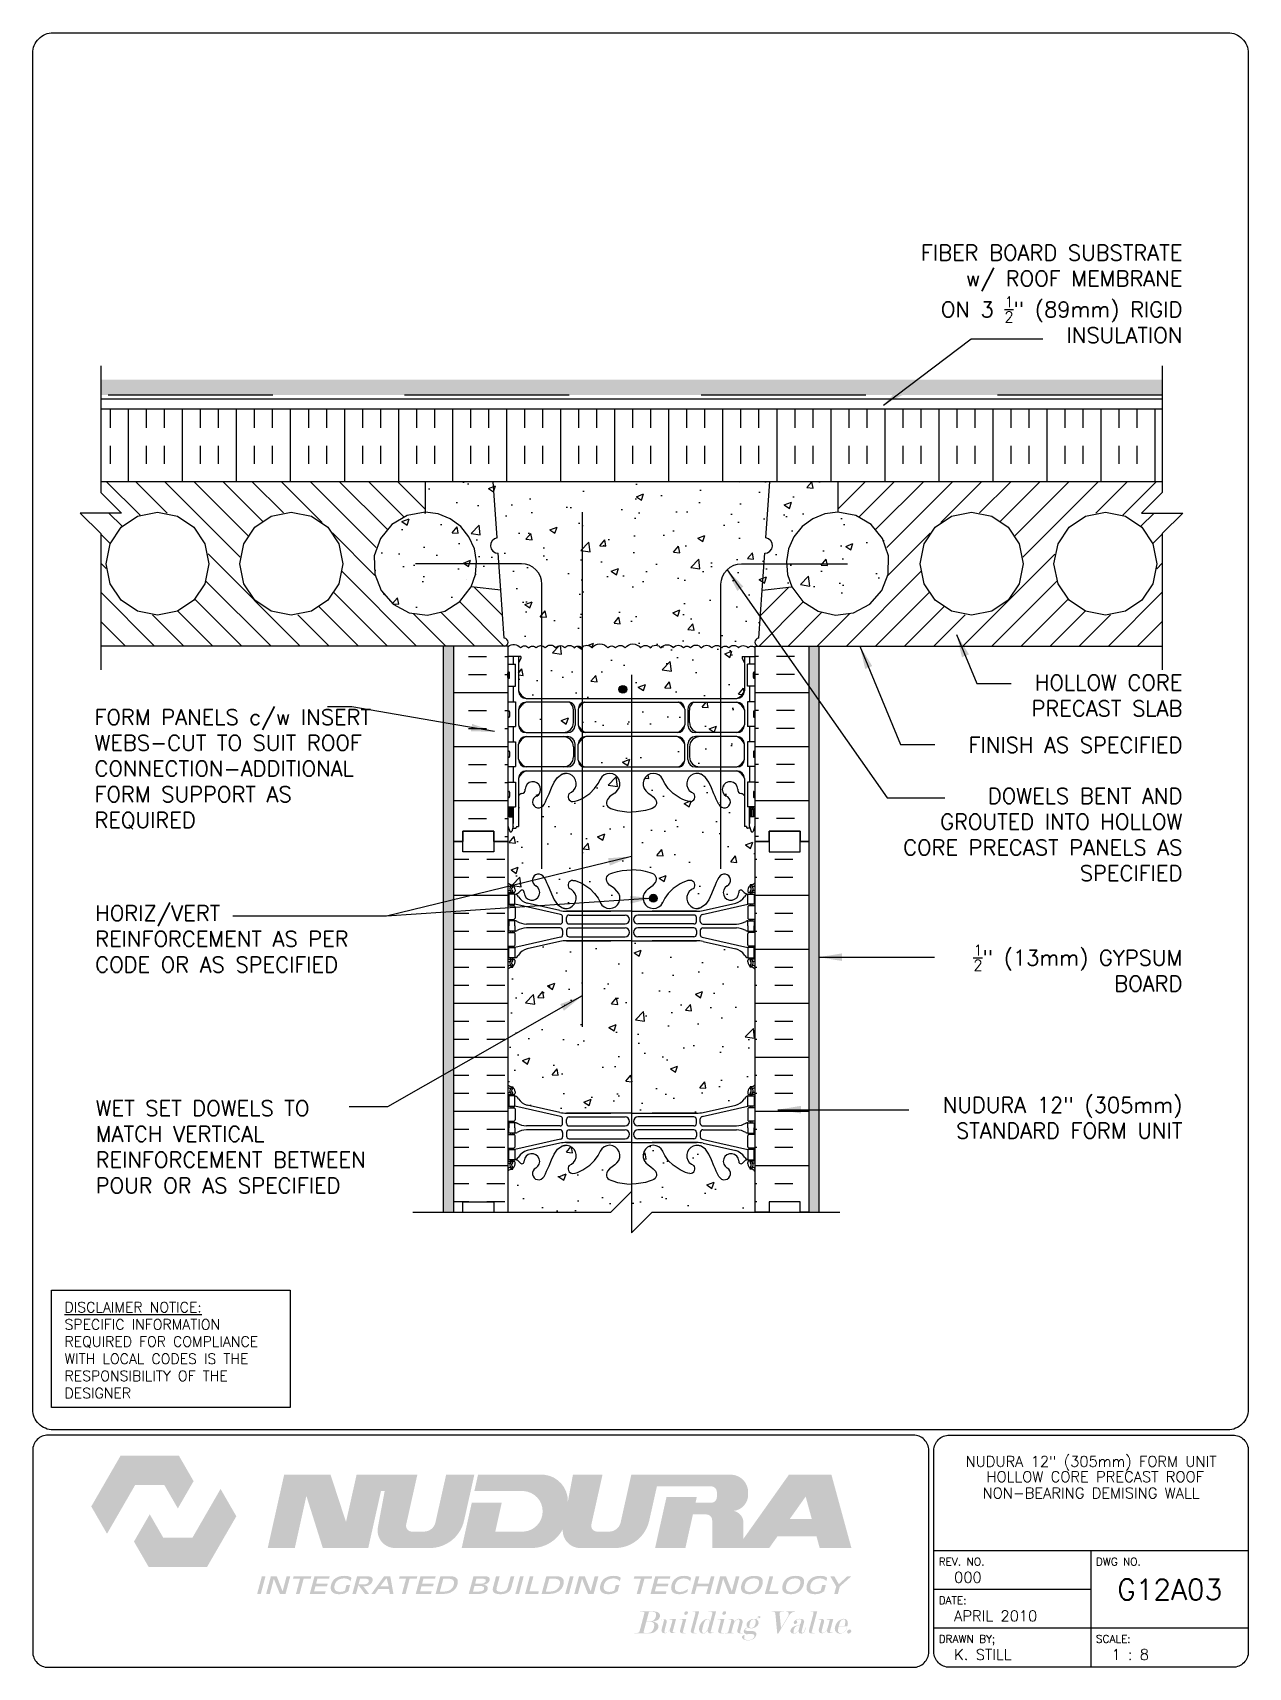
# Paper-space layout 'G12A03' of a CAD drawing. Header units: inches. Extents: x 0.42 to 7.8, y 0.49 to 10.41.
# The model-space entities are those that its viewports show. They can reach past a viewport. Long polylines and large blocks are cut down to what shows.
import ezdxf
from ezdxf.enums import TextEntityAlignment as Align

# ---------------------------------------------------------------- set-up
doc = ezdxf.new("R2010")
doc.units = ezdxf.units.IN
doc.header["$LTSCALE"] = 0.5
doc.header["$MEASUREMENT"] = 0
doc.linetypes.add('DASHED2', pattern=[0.375, 0.25, -0.125])
doc.linetypes.add('HIDDEN2', pattern=[0.1875, 0.125, -0.0625])
for name, color, linetype in [('HATCH', 12, 'Continuous'), ('Hidden2', 12, 'HIDDEN2'), ('line25', 2, 'Continuous'), ('LINE3', 3, 'Continuous'), ('LINE50', 5, 'Continuous'), ('LINE9', 9, 'Continuous'), ('LOGO', 7, 'Continuous'), ('TBK_LINE65', 3, 'Continuous'), ('TBK_TEXT', 4, 'Continuous'), ('TEXT', 4, 'Continuous'), ('Web_Edge', 9, 'Continuous')]:
    doc.layers.add(name, color=color, linetype=linetype)
doc.styles.add('DIM', font='romans.shx', dxfattribs={"width": 0.7})
doc.styles.add('ROMANS', font='romans.shx', dxfattribs={"height": 0.75})
doc.dimstyles.new('ext_12', dxfattribs={"dimscale": 12, "dimtxt": 0.09375, "dimasz": 0.09375, "dimexe": 0.09375, "dimexo": 0.0625, "dimgap": 0.0625, "dimtad": 1, "dimdec": 1, "dimzin": 3, "dimdsep": 46, "dimlunit": 4, "dimtxsty": 'DIM', "dimcen": 0.09, "dimdle": 0.09375, "dimclrt": 4, "dimadec": 0, "dimazin": 0, "dimtfac": 1, "dimtdec": 1, "dimtmove": 2, "dimatfit": 3, "dimfxl": 1, "dimfrac": 2, "dimtolj": 1, "dimtzin": 0, "dimarcsym": 0})

psp = doc.layouts.new('G12A03')

# ---------------------------------------------------------------- texts
at = {"layer": 'TBK_TEXT', "color": 7, "style": 'ROMANS'}
for s, p in [('REV. NO.', (5.9215, 1.107)), ('DWG NO.', (6.876, 1.107)), ('DATE:', (5.9215, 0.8726)), ('DRAWN BY;', (5.9215, 0.6382)), ('SCALE:', (6.876, 0.6382))]:
    psp.add_text(s, height=0.04688, dxfattribs=at).set_placement(p)
at = {"layer": 'TEXT', "insert": (0.6134, 2.7065), "char_height": 0.0625, "width": 1.41371, "attachment_point": 1, "style": 'ROMANS'}
psp.add_mtext('{\\Fromans.shx|c1;\\LDISCLAIMER NOTICE:\\l\\PSPECIFIC INFORMATION REQUIRED FOR COMPLIANCE WITH LOCAL CODES IS THE RESPONSIBILITY OF THE DESIGNER}', dxfattribs=at)

msp = doc.modelspace()

# ---------------------------------------------------------------- texts
at = {"layer": 'TEXT', "char_height": 0.75, "style": 'ROMANS'}
for s, insert, width, attachment_point in [('\\A1;FIBER BOARD SUBSTRATE\\Pw/ ROOF MEMBRANE \\PON 3 {\\H0.7x;\\S1/2;}" (89mm) RIGID \\PINSULATION', (208.795, 183.833), 26.1134, 3), ('HOLLOW CORE PRECAST SLAB', (208.795, 162.949), 12.93494, 3), ('FORM PANELS c/w INSERT WEBS-CUT TO SUIT ROOF CONNECTION-ADDITIONAL\\PFORM SUPPORT AS \\PREQUIRED', (155.95, 158.364), 14.56613, 4), ('FINISH AS SPECIFIED', (208.795, 159.921), 15.67841, 3), ('DOWELS BENT AND GROUTED INTO HOLLOW CORE PRECAST PANELS AS SPECIFIED', (208.795, 157.444), 15.43481, 3), ('HORIZ/VERT REINFORCEMENT AS PER CODE OR AS SPECIFIED', (155.984, 151.752), 14.36832, 1), ('\\A1;{\\H0.7x;\\S1/2;}" (13mm) GYPSUM \\PBOARD', (208.795, 149.839), 17.21743, 3), ('WET SET DOWELS TO MATCH VERTICAL REINFORCEMENT BETWEEN POUR OR AS SPECIFIED', (156.008, 140.025), 15.31511, 4), ('NUDURA 12" (305mm) STANDARD FORM UNIT', (208.795, 142.435), 17.21743, 3)]:
    msp.add_mtext(s, dxfattribs=dict(at, insert=insert, width=width, attachment_point=attachment_point))

# ---------------------------------------------------------------- blocks, each defined once
blk = doc.blocks.new('TITLEBLOCK-Tag')
at = {"style": 'ROMANS'}
for tag, height, p in [('TITLE_LINE_1', 0.065, (0.927, -0.1328)), ('TITLE_LINE_2', 0.065, (0.9294, -0.2258)), ('CENTRE-LINE-3', 0.065, (0.927, -0.3246)), ('TITLE_LINE_4', 0.065, (0.927, -0.4299)), ('TITLE_LINE_5', 0.065, (0.927, -0.526)), ('DWG', 0.125, (1.4043, -0.9102))]:
    blk.add_attdef(tag, text='', height=height, dxfattribs=at).set_placement(p, align=Align.MIDDLE_CENTER)
for tag, p in [('LATEST_REVISION', (0.0954, -0.8366)), ('REVISION_DATE', (0.0954, -1.071)), ('DRAWN_BY', (0.0954, -1.3053)), ('SCALE', (1.0499, -1.3053))]:
    blk.add_attdef(tag, text='', height=0.065, dxfattribs=at).set_placement(p, align=Align.MIDDLE_LEFT)
blk = doc.blocks.new('12-inch Hinge Pin Web')
at = {"layer": 'Web_Edge'}
for p, q in [((349.969, 208.905), (350.059, 208.905)), ((350.059, 208.905), (350.059, 208.863)), ((361.677, 208.905), (361.587, 208.905)), ((361.587, 208.905), (361.587, 208.863)), ((349.823, 208.626), (349.901, 208.626)), ((349.823, 208.526), (350.107, 208.526)), ((349.969, 208.526), (349.969, 208.456)), ((350.059, 208.526), (350.059, 208.456)), ((350.169, 208.656), (350.169, 208.588)), ((361.477, 208.656), (361.477, 208.588)), ((361.823, 208.526), (361.54, 208.526)), ((361.587, 208.526), (361.587, 208.456)), ((361.677, 208.526), (361.677, 208.456)), ((361.823, 208.626), (361.746, 208.626)), ((349.823, 207.886), (350.107, 207.886)), ((349.969, 207.956), (349.969, 207.886)), ((350.059, 207.956), (350.059, 207.886)), ((352.382, 207.459), (350.164, 207.956)), ((350.169, 207.823), (350.169, 207.288)), ((352.339, 207.658), (350.758, 208.011)), ((352.48, 207.125), (352.48, 207.337)), ((352.666, 207.622), (354.823, 207.622)), ((355.823, 207.622), (352.666, 207.622)), ((352.667, 207.126), (352.667, 207.31)), ((352.792, 207.435), (355.511, 207.435)), ((355.823, 207.622), (358.981, 207.622)), ((358.855, 207.435), (356.135, 207.435)), ((358.981, 207.622), (356.823, 207.622)), ((358.98, 207.126), (358.98, 207.31)), ((359.167, 207.125), (359.167, 207.337)), ((359.265, 207.459), (361.482, 207.956)), ((359.308, 207.658), (360.889, 208.011)), ((361.477, 207.823), (361.477, 207.288)), ((361.823, 207.886), (361.54, 207.886)), ((361.587, 207.956), (361.587, 207.886)), ((361.677, 207.956), (361.677, 207.886)), ((349.823, 207.226), (350.107, 207.226)), ((349.823, 206.586), (350.107, 206.586)), ((349.969, 207.226), (349.969, 207.156)), ((349.969, 206.586), (349.969, 206.656)), ((350.059, 207.226), (350.059, 207.156)), ((350.059, 206.586), (350.059, 206.656)), ((350.169, 205.988), (350.169, 206.523)), ((352.355, 207), (350.717, 207)), ((352.355, 206.812), (350.717, 206.812)), ((352.48, 206.687), (352.48, 206.475)), ((352.667, 206.686), (352.667, 206.502)), ((352.792, 207.001), (355.511, 207.001)), ((352.792, 206.811), (355.511, 206.811)), ((358.855, 207.001), (356.135, 207.001)), ((358.855, 206.811), (356.135, 206.811)), ((358.98, 206.686), (358.98, 206.502)), ((359.167, 206.687), (359.167, 206.475)), ((359.292, 207), (360.93, 207)), ((359.292, 206.812), (360.93, 206.812)), ((361.477, 205.988), (361.477, 206.523)), ((361.823, 207.226), (361.54, 207.226)), ((361.823, 206.586), (361.54, 206.586)), ((361.587, 207.226), (361.587, 207.156)), ((361.587, 206.586), (361.587, 206.656)), ((361.677, 207.226), (361.677, 207.156)), ((361.677, 206.586), (361.677, 206.656)), ((349.823, 205.926), (350.107, 205.926)), ((349.969, 205.856), (349.969, 205.926)), ((350.059, 205.856), (350.059, 205.926)), ((352.382, 206.353), (350.164, 205.856)), ((352.339, 206.154), (350.758, 205.801)), ((352.666, 206.19), (354.823, 206.19)), ((355.823, 206.19), (352.666, 206.19)), ((352.792, 206.377), (355.511, 206.377)), ((355.823, 206.19), (358.981, 206.19)), ((358.855, 206.377), (356.135, 206.377)), ((358.981, 206.19), (356.823, 206.19)), ((359.265, 206.353), (361.482, 205.856)), ((359.308, 206.154), (360.889, 205.801)), ((361.823, 205.926), (361.54, 205.926)), ((361.587, 205.856), (361.587, 205.926)), ((361.677, 205.856), (361.677, 205.926)), ((349.823, 205.286), (350.107, 205.286)), ((349.823, 205.186), (349.901, 205.186)), ((349.969, 205.286), (349.969, 205.356)), ((349.969, 204.907), (350.059, 204.907)), ((350.059, 205.286), (350.059, 205.356)), ((350.059, 204.907), (350.059, 204.949)), ((350.169, 205.156), (350.169, 205.223)), ((361.477, 205.156), (361.477, 205.223)), ((361.823, 205.286), (361.54, 205.286)), ((361.587, 205.286), (361.587, 205.356)), ((361.587, 204.907), (361.587, 204.949)), ((361.677, 204.907), (361.587, 204.907)), ((361.677, 205.286), (361.677, 205.356)), ((361.823, 205.186), (361.746, 205.186)), ((349.823, 198.818), (349.901, 198.818)), ((349.823, 198.718), (350.107, 198.718)), ((349.969, 199.097), (350.059, 199.097)), ((349.969, 198.718), (349.969, 198.648)), ((350.059, 199.097), (350.059, 199.055)), ((350.059, 198.718), (350.059, 198.648)), ((350.169, 198.848), (350.169, 198.781)), ((361.477, 198.848), (361.477, 198.781)), ((361.823, 198.718), (361.54, 198.718)), ((361.677, 199.097), (361.587, 199.097)), ((361.587, 199.097), (361.587, 199.055)), ((361.587, 198.718), (361.587, 198.648)), ((361.677, 198.718), (361.677, 198.648)), ((361.823, 198.818), (361.746, 198.818)), ((349.823, 198.078), (350.107, 198.078)), ((349.969, 198.148), (349.969, 198.078)), ((350.059, 198.148), (350.059, 198.078)), ((352.382, 197.652), (350.164, 198.148)), ((350.169, 198.016), (350.169, 197.481)), ((352.339, 197.85), (350.758, 198.203)), ((352.666, 197.814), (354.823, 197.814)), ((355.823, 197.814), (352.666, 197.814)), ((355.823, 197.814), (358.981, 197.814)), ((358.981, 197.814), (356.823, 197.814)), ((359.265, 197.652), (361.482, 198.148)), ((359.308, 197.85), (360.889, 198.203)), ((361.477, 198.016), (361.477, 197.481)), ((361.823, 198.078), (361.54, 198.078)), ((361.587, 198.148), (361.587, 198.078)), ((361.677, 198.148), (361.677, 198.078)), ((349.823, 197.418), (350.107, 197.418)), ((349.969, 197.418), (349.969, 197.348)), ((350.059, 197.418), (350.059, 197.348)), ((352.355, 197.192), (350.717, 197.192)), ((352.355, 197.004), (350.717, 197.004)), ((352.48, 197.317), (352.48, 197.53)), ((352.667, 197.318), (352.667, 197.502)), ((352.792, 197.627), (355.511, 197.627)), ((352.792, 197.193), (355.511, 197.193)), ((352.792, 197.003), (355.511, 197.003)), ((358.855, 197.627), (356.135, 197.627)), ((358.855, 197.193), (356.135, 197.193)), ((358.855, 197.003), (356.135, 197.003)), ((358.98, 197.318), (358.98, 197.502)), ((359.167, 197.317), (359.167, 197.53)), ((359.292, 197.192), (360.93, 197.192)), ((359.292, 197.004), (360.93, 197.004)), ((361.823, 197.418), (361.54, 197.418)), ((361.587, 197.418), (361.587, 197.348)), ((361.677, 197.418), (361.677, 197.348)), ((349.823, 196.778), (350.107, 196.778)), ((349.969, 196.778), (349.969, 196.848)), ((350.059, 196.778), (350.059, 196.848)), ((352.382, 196.545), (350.164, 196.048)), ((350.169, 196.181), (350.169, 196.716)), ((352.339, 196.347), (350.758, 195.994)), ((352.48, 196.879), (352.48, 196.667)), ((352.666, 196.383), (354.823, 196.383)), ((355.823, 196.383), (352.666, 196.383)), ((352.667, 196.878), (352.667, 196.694)), ((352.792, 196.569), (355.511, 196.569)), ((355.823, 196.383), (358.981, 196.383)), ((358.855, 196.569), (356.135, 196.569)), ((358.981, 196.383), (356.823, 196.383)), ((358.98, 196.878), (358.98, 196.694)), ((359.167, 196.879), (359.167, 196.667)), ((359.265, 196.545), (361.482, 196.048)), ((359.308, 196.347), (360.889, 195.994)), ((361.477, 196.181), (361.477, 196.716)), ((361.823, 196.778), (361.54, 196.778)), ((361.587, 196.778), (361.587, 196.848)), ((361.677, 196.778), (361.677, 196.848)), ((349.823, 196.118), (350.107, 196.118)), ((349.823, 195.478), (350.107, 195.478)), ((349.823, 195.378), (349.901, 195.378)), ((349.969, 196.048), (349.969, 196.118)), ((349.969, 195.478), (349.969, 195.548)), ((350.059, 196.048), (350.059, 196.118)), ((350.059, 195.478), (350.059, 195.548)), ((350.169, 195.348), (350.169, 195.416)), ((361.477, 195.348), (361.477, 195.416)), ((361.823, 196.118), (361.54, 196.118)), ((361.823, 195.478), (361.54, 195.478)), ((361.587, 196.048), (361.587, 196.118)), ((361.587, 195.478), (361.587, 195.548)), ((361.677, 196.048), (361.677, 196.118)), ((361.677, 195.478), (361.677, 195.548)), ((361.823, 195.378), (361.746, 195.378)), ((349.969, 195.099), (350.059, 195.099)), ((350.059, 195.099), (350.059, 195.141)), ((361.587, 195.099), (361.587, 195.141)), ((361.677, 195.099), (361.587, 195.099))]:
    blk.add_line(p, q, dxfattribs=at)
for points in [[(349.864, 207.956), (350.164, 207.956), (350.164, 208.456), (349.864, 208.456)], [(361.782, 207.956), (361.482, 207.956), (361.482, 208.456), (361.782, 208.456)], [(349.864, 205.856), (350.164, 205.856), (350.164, 205.356), (349.864, 205.356)], [(361.782, 205.856), (361.482, 205.856), (361.482, 205.356), (361.782, 205.356)], [(349.864, 198.148), (350.164, 198.148), (350.164, 198.648), (349.864, 198.648)], [(361.782, 198.148), (361.482, 198.148), (361.482, 198.648), (361.782, 198.648)], [(349.864, 196.048), (350.164, 196.048), (350.164, 195.548), (349.864, 195.548)], [(361.782, 196.048), (361.482, 196.048), (361.482, 195.548), (361.782, 195.548)]]:
    blk.add_lwpolyline(points, close=True, dxfattribs=at)
for points in [[(350.164, 206.906), (350.164, 207.156), (349.864, 207.156), (349.864, 206.906)], [(350.164, 206.906), (350.164, 206.656), (349.864, 206.656), (349.864, 206.906)], [(361.482, 206.906), (361.482, 207.156), (361.782, 207.156), (361.782, 206.906)], [(361.482, 206.906), (361.482, 206.656), (361.782, 206.656), (361.782, 206.906)], [(350.164, 197.098), (350.164, 197.348), (349.864, 197.348), (349.864, 197.098)], [(350.164, 197.098), (350.164, 196.848), (349.864, 196.848), (349.864, 197.098)], [(361.482, 197.098), (361.482, 197.348), (361.782, 197.348), (361.782, 197.098)], [(361.482, 197.098), (361.482, 196.848), (361.782, 196.848), (361.782, 197.098)]]:
    blk.add_lwpolyline(points, dxfattribs=at)
for centre, radius, start, end in [((350.169, 209.363), 0.5, 226.21089, 250.52878), ((350.169, 209.363), 0.6, 234.78322, 245.07477), ((350.163, 208.71), 0.25, 140.11451, 222.46087), ((350.005, 208.841), 0.045, 321.448, 139.1879), ((349.919, 208.656), 0.25, 0, 70.52878), ((350.989, 208.532), 0.375, 182.92371, 59.86753), ((351.309, 209.126), 0.3, 27.59697, 243.94252), ((352.982, 208.879), 0.242, 90, 218.23271), ((358.665, 208.879), 0.242, 321.76729, 90), ((360.337, 209.126), 0.3, 296.05748, 152.40303), ((360.657, 208.532), 0.375, 120.13247, 357.07629), ((361.727, 208.656), 0.25, 109.47122, 180), ((361.641, 208.841), 0.045, 40.8121, 218.552), ((361.477, 209.363), 0.5, 289.47122, 313.78911), ((361.484, 208.71), 0.25, 317.53913, 39.88549), ((361.477, 209.363), 0.6, 294.92523, 305.21678), ((349.902, 208.646), 0.0196, 269.40316, 15.4901), ((349.907, 208.8), 0.021, 343.464, 63.99573), ((350.012, 208.572), 0.045, 222.46087, 42.46087), ((350.163, 208.71), 0.16, 140.00008, 222.46087), ((350.107, 208.588), 0.0625, 270, 0), ((350.127, 208.805), 0.352, 276.12908, 321.53314), ((350.042, 208.113), 0.364, 34.97751, 70.33874), ((350.965, 208.725), 0.743, 212.79192, 253.81071), ((350.504, 208.537), 0.113, 347.81557, 154.05694), ((352.636, 208.254), 0.5, 246.21387, 71.79367), ((354.761, 208.254), 0.5, 204.81899, 44.18751), ((356.886, 208.254), 0.5, 135.81249, 335.18101), ((359.011, 208.254), 0.5, 108.20633, 293.78613), ((360.682, 208.725), 0.743, 286.18929, 327.20808), ((361.143, 208.537), 0.113, 25.94306, 192.18443), ((361.52, 208.805), 0.352, 218.46686, 263.87092), ((361.605, 208.113), 0.364, 109.66126, 145.02249), ((361.54, 208.588), 0.0625, 180, 270), ((361.635, 208.572), 0.045, 137.53913, 317.53913), ((361.484, 208.71), 0.16, 317.53913, 39.99992), ((361.74, 208.8), 0.021, 116.00427, 196.536), ((361.745, 208.646), 0.0196, 164.5099, 270.59684), ((350.107, 207.823), 0.0625, 0, 90), ((350.107, 207.288), 0.0625, 270, 0), ((352.666, 209.122), 1.5, 257.41348, 270), ((352.355, 207.337), 0.125, 0, 77.37673), ((352.792, 207.31), 0.125, 90, 180), ((355.511, 207.218), 0.217, 270, 90), ((356.135, 207.218), 0.217, 90, 270), ((358.855, 207.31), 0.125, 0, 90), ((358.981, 209.122), 1.5, 270, 282.58652), ((359.292, 207.337), 0.125, 102.62327, 180), ((361.54, 207.823), 0.0625, 90, 180), ((361.54, 207.288), 0.0625, 180, 270), ((350.107, 206.523), 0.0625, 0, 90), ((350.16, 206.937), 0.219, 60.49375, 88.91995), ((350.16, 206.875), 0.219, 271.08005, 299.50625), ((350.806, 208.167), 1.17, 242.63655, 265.65045), ((350.806, 205.645), 1.17, 94.34955, 117.36345), ((352.355, 207.125), 0.125, 270, 0), ((352.355, 206.687), 0.125, 0, 90), ((352.355, 206.475), 0.125, 282.62327, 0), ((352.792, 207.126), 0.125, 180, 270), ((352.792, 206.686), 0.125, 90, 180), ((352.792, 206.502), 0.125, 180, 270), ((355.511, 206.594), 0.217, 270, 90), ((356.135, 206.594), 0.217, 90, 270), ((358.855, 207.126), 0.125, 270, 360), ((358.855, 206.686), 0.125, 0, 90), ((358.855, 206.502), 0.125, 270, 0), ((359.292, 207.125), 0.125, 180, 270), ((359.292, 206.687), 0.125, 90, 180), ((359.292, 206.475), 0.125, 180, 257.37673), ((360.841, 208.167), 1.17, 274.34955, 297.36345), ((360.841, 205.645), 1.17, 62.63655, 85.65045), ((361.487, 206.937), 0.219, 91.08005, 119.50625), ((361.487, 206.875), 0.219, 240.49375, 268.91995), ((361.54, 206.523), 0.0625, 90, 180), ((350.107, 205.988), 0.0625, 270, 0), ((350.965, 205.087), 0.743, 106.18929, 147.20808), ((352.666, 204.69), 1.5, 90, 102.58652), ((358.981, 204.69), 1.5, 77.41348, 90), ((360.682, 205.087), 0.743, 32.79192, 73.81071), ((361.54, 205.988), 0.0625, 180, 270), ((350.169, 204.449), 0.6, 114.92523, 125.21678), ((350.169, 204.449), 0.5, 109.47122, 133.78911), ((349.902, 205.166), 0.0196, 344.5099, 90.59684), ((350.163, 205.101), 0.25, 137.53913, 219.88549), ((349.907, 205.012), 0.021, 296.00427, 16.536), ((350.005, 204.97), 0.045, 220.8121, 38.552), ((350.012, 205.24), 0.045, 317.53913, 137.53913), ((350.163, 205.101), 0.16, 137.53913, 219.99992), ((349.919, 205.156), 0.25, 289.47122, 360), ((350.107, 205.223), 0.0625, 360, 90), ((350.042, 205.699), 0.364, 289.66126, 325.02249), ((361.605, 205.699), 0.364, 214.97751, 250.33874), ((361.54, 205.223), 0.0625, 90, 180), ((361.727, 205.156), 0.25, 180, 250.52878), ((361.635, 205.24), 0.045, 42.46087, 222.46087), ((361.641, 204.97), 0.045, 141.448, 319.1879), ((361.484, 205.101), 0.16, 320.00008, 42.46087), ((361.477, 204.449), 0.5, 46.21089, 70.52878), ((361.484, 205.101), 0.25, 320.11451, 42.46087), ((361.74, 205.012), 0.021, 163.464, 243.99573), ((361.745, 205.166), 0.0196, 89.40316, 195.4901), ((361.477, 204.449), 0.6, 54.78322, 65.07477), ((350.169, 199.555), 0.5, 226.21089, 250.52878), ((350.169, 199.555), 0.6, 234.78322, 245.07477), ((349.902, 198.838), 0.0196, 269.40316, 15.4901), ((350.163, 198.903), 0.25, 140.11451, 222.46087), ((349.907, 198.992), 0.021, 343.464, 63.99573), ((350.005, 199.034), 0.045, 321.448, 139.1879), ((350.012, 198.764), 0.045, 222.46087, 42.46087), ((349.919, 198.848), 0.25, 0, 70.52878), ((350.163, 198.903), 0.16, 140.00008, 222.46087), ((350.107, 198.781), 0.0625, 270, 0), ((350.042, 198.306), 0.364, 34.97751, 70.33874), ((350.965, 198.917), 0.743, 212.79192, 253.81071), ((360.682, 198.917), 0.743, 286.18929, 327.20808), ((361.605, 198.306), 0.364, 109.66126, 145.02249), ((361.727, 198.848), 0.25, 109.47122, 180), ((361.54, 198.781), 0.0625, 180, 270), ((361.635, 198.764), 0.045, 137.53913, 317.53913), ((361.641, 199.034), 0.045, 40.8121, 218.552), ((361.484, 198.903), 0.16, 317.53913, 39.99992), ((361.477, 199.555), 0.5, 289.47122, 313.78911), ((361.484, 198.903), 0.25, 317.53913, 39.88549), ((361.74, 198.992), 0.021, 116.00427, 196.536), ((361.745, 198.838), 0.0196, 164.5099, 270.59684), ((361.477, 199.555), 0.6, 294.92523, 305.21678), ((350.107, 198.016), 0.0625, 0, 90), ((352.666, 199.314), 1.5, 257.41348, 270), ((358.981, 199.314), 1.5, 270, 282.58652), ((361.54, 198.016), 0.0625, 90, 180), ((350.107, 197.481), 0.0625, 270, 0), ((350.16, 197.13), 0.219, 60.49375, 88.91995), ((350.806, 198.359), 1.17, 242.63655, 265.65045), ((350.806, 195.837), 1.17, 94.34955, 117.36345), ((352.355, 197.317), 0.125, 270, 0), ((352.355, 196.879), 0.125, 0, 90), ((352.355, 197.53), 0.125, 0, 77.37673), ((352.792, 197.502), 0.125, 90, 180), ((352.792, 197.318), 0.125, 180, 270), ((352.792, 196.878), 0.125, 90, 180), ((355.511, 197.41), 0.217, 270, 90), ((355.511, 196.786), 0.217, 270, 90), ((356.135, 197.41), 0.217, 90, 270), ((356.135, 196.786), 0.217, 90, 270), ((358.855, 197.502), 0.125, 0, 90), ((358.855, 197.318), 0.125, 270, 360), ((358.855, 196.878), 0.125, 0, 90), ((359.292, 197.53), 0.125, 102.62327, 180), ((359.292, 197.317), 0.125, 180, 270), ((359.292, 196.879), 0.125, 90, 180), ((360.841, 198.359), 1.17, 274.34955, 297.36345), ((360.841, 195.837), 1.17, 62.63655, 85.65045), ((361.487, 197.13), 0.219, 91.08005, 119.50625), ((361.54, 197.481), 0.0625, 180, 270), ((350.107, 196.716), 0.0625, 0, 90), ((350.107, 196.181), 0.0625, 270, 0), ((350.16, 197.067), 0.219, 271.08005, 299.50625), ((352.666, 194.883), 1.5, 90, 102.58652), ((352.355, 196.667), 0.125, 282.62327, 0), ((352.636, 195.75), 0.5, 288.20633, 113.78613), ((352.792, 196.694), 0.125, 180, 270), ((354.761, 195.75), 0.5, 315.81249, 155.18101), ((356.886, 195.75), 0.5, 24.81899, 224.18751), ((359.011, 195.75), 0.5, 66.21387, 251.79367), ((358.855, 196.694), 0.125, 270, 0), ((358.981, 194.883), 1.5, 77.41348, 90), ((359.292, 196.667), 0.125, 180, 257.37673), ((361.487, 197.067), 0.219, 240.49375, 268.91995), ((361.54, 196.716), 0.0625, 90, 180), ((361.54, 196.181), 0.0625, 180, 270), ((349.902, 195.359), 0.0196, 344.5099, 90.59684), ((350.163, 195.294), 0.25, 137.53913, 219.88549), ((350.012, 195.432), 0.045, 317.53913, 137.53913), ((350.163, 195.294), 0.16, 137.53913, 219.99992), ((349.919, 195.348), 0.25, 289.47122, 360), ((350.107, 195.416), 0.0625, 360, 90), ((350.042, 195.891), 0.364, 289.66126, 325.02249), ((350.127, 195.199), 0.352, 38.46686, 83.87092), ((350.965, 195.28), 0.743, 106.18929, 147.20808), ((350.504, 195.467), 0.113, 205.94306, 12.18443), ((350.989, 195.472), 0.375, 300.13247, 177.07629), ((360.657, 195.472), 0.375, 2.92371, 239.86753), ((360.682, 195.28), 0.743, 32.79192, 73.81071), ((361.143, 195.467), 0.113, 167.81557, 334.05694), ((361.52, 195.199), 0.352, 96.12908, 141.53314), ((361.605, 195.891), 0.364, 214.97751, 250.33874), ((361.54, 195.416), 0.0625, 90, 180), ((361.727, 195.348), 0.25, 180, 250.52878), ((361.635, 195.432), 0.045, 42.46087, 222.46087), ((361.484, 195.294), 0.16, 320.00008, 42.46087), ((361.484, 195.294), 0.25, 320.11451, 42.46087), ((361.745, 195.359), 0.0196, 89.40316, 195.4901), ((350.169, 194.641), 0.6, 114.92523, 125.21678), ((350.169, 194.641), 0.5, 109.47122, 133.78911), ((349.907, 195.204), 0.021, 296.00427, 16.536), ((350.005, 195.163), 0.045, 220.8121, 38.552), ((351.309, 194.878), 0.3, 116.05748, 332.40303), ((352.982, 195.125), 0.242, 141.76729, 270), ((358.665, 195.125), 0.242, 270, 38.23271), ((360.337, 194.878), 0.3, 207.59697, 63.94252), ((361.641, 195.163), 0.045, 141.448, 319.1879), ((361.477, 194.641), 0.5, 46.21089, 70.52878), ((361.74, 195.204), 0.021, 163.464, 243.99573), ((361.477, 194.641), 0.6, 54.78322, 65.07477)]:
    blk.add_arc(centre, radius, start, end, dxfattribs=at)
for points, knots in [([(355.119, 208.603), (355.012, 208.766), (354.652, 208.856), (354.575, 209.352), (355.123, 209.588), (355.527, 209.616), (355.823, 209.637)], [0.229407, 0.229407, 0.229407, 0.229407, 0.844432, 1.128849, 1.464331, 2.389004, 2.389004, 2.389004, 2.389004]), ([(356.527, 208.603), (356.635, 208.766), (356.995, 208.856), (357.072, 209.352), (356.524, 209.588), (356.12, 209.616), (355.823, 209.637)], [0.229407, 0.229407, 0.229407, 0.229407, 0.844432, 1.128849, 1.464331, 2.389004, 2.389004, 2.389004, 2.389004]), ([(351.575, 209.265), (351.661, 209.098), (351.914, 208.608), (352.128, 207.859), (352.538, 207.764), (352.595, 207.756)], [0, 0, 0, 0, 0.579211, 1.703896, 1.875321, 1.875321, 1.875321, 1.875321]), ([(352.982, 209.121), (353.103, 209.123), (353.937, 208.766), (354.176, 208.309), (354.317, 208.026)], [0.038125, 0.038125, 0.038125, 0.038125, 0.320663, 1.258119, 1.258119, 1.258119, 1.258119]), ([(358.665, 209.121), (358.544, 209.123), (357.71, 208.766), (357.471, 208.309), (357.33, 208.026)], [0.038125, 0.038125, 0.038125, 0.038125, 0.320663, 1.258119, 1.258119, 1.258119, 1.258119]), ([(360.072, 209.265), (359.986, 209.098), (359.733, 208.608), (359.519, 207.859), (359.109, 207.764), (359.052, 207.756)], [0, 0, 0, 0, 0.579211, 1.703896, 1.875321, 1.875321, 1.875321, 1.875321]), ([(351.575, 194.739), (351.661, 194.906), (351.914, 195.396), (352.128, 196.145), (352.538, 196.24), (352.595, 196.248)], [0, 0, 0, 0, 0.579211, 1.703896, 1.875321, 1.875321, 1.875321, 1.875321]), ([(360.072, 194.739), (359.986, 194.906), (359.733, 195.396), (359.519, 196.145), (359.109, 196.24), (359.052, 196.248)], [0, 0, 0, 0, 0.579211, 1.703896, 1.875321, 1.875321, 1.875321, 1.875321]), ([(352.982, 194.883), (353.103, 194.881), (353.937, 195.239), (354.176, 195.695), (354.317, 195.979)], [0.038125, 0.038125, 0.038125, 0.038125, 0.320663, 1.258119, 1.258119, 1.258119, 1.258119]), ([(355.119, 195.401), (355.012, 195.238), (354.652, 195.148), (354.575, 194.652), (355.123, 194.416), (355.527, 194.388), (355.823, 194.367)], [0.229407, 0.229407, 0.229407, 0.229407, 0.844432, 1.128849, 1.464331, 2.389004, 2.389004, 2.389004, 2.389004]), ([(356.527, 195.401), (356.635, 195.238), (356.995, 195.148), (357.072, 194.652), (356.524, 194.416), (356.12, 194.388), (355.823, 194.367)], [0.229407, 0.229407, 0.229407, 0.229407, 0.844432, 1.128849, 1.464331, 2.389004, 2.389004, 2.389004, 2.389004]), ([(358.665, 194.883), (358.544, 194.881), (357.71, 195.239), (357.471, 195.695), (357.33, 195.979)], [0.038125, 0.038125, 0.038125, 0.038125, 0.320663, 1.258119, 1.258119, 1.258119, 1.258119])]:
    blk.add_open_spline(points, degree=3, knots=knots, dxfattribs=at)
for points in [[(352.667, 207.131), (352.667, 207.305)], [(358.98, 207.131), (358.98, 207.305)], [(352.667, 206.681), (352.667, 206.507)], [(358.98, 206.681), (358.98, 206.507)], [(352.667, 197.323), (352.667, 197.497)], [(358.98, 197.323), (358.98, 197.497)], [(352.667, 196.873), (352.667, 196.699)], [(358.98, 196.873), (358.98, 196.699)]]:
    blk.add_open_spline(points, degree=1, dxfattribs=at)

# ---------------------------------------------------------------- hatches: boundary and pattern name
at = {"layer": 'HATCH'}
h = msp.add_hatch(dxfattribs=at)
h.set_pattern_fill('AR-CONC', color=256, scale=0.5, style=0)
h.paths.add_polyline_path([(178.234, 177.332), (178.234, 177.437), (178.234, 177.46, 0.414214), (177.734, 177.96), (177.159, 177.96, 0.414214), (176.534, 177.335), (176.534, 176.808, 0.549071), (177.068, 176.469), (177.946, 176.88, 0.291097)])
h = msp.add_hatch(dxfattribs=at)
h.set_pattern_fill('GRAVEL', color=256, style=0)
h.set_pattern_definition([(228.0128, (0.72, 1), (-7.999998232, -9.000001342), [0.134536, -13.319088]), (184.9697, (0.63, 0.9), (12.0000010515, 0.999991307), [0.230868, -22.855925]), (132.5104, (0.4, 0.88), (9.999990718, -11.000008674), [0.162788, -16.116032]), (267.2737, (0.01, 0.63), (0.999996018, 20.000000295), [0.210238, -20.813558]), (292.8337, (0, 0.42), (-5.0000099054, 11.999996412), [0.206155, -20.409373]), (357.2737, (0.08, 0.23), (-20.000000295, 0.999996018), [0.210238, -20.813558]), (37.6942, (0.29, 0.22), (-13.0000073456, -9.999990405), [0.278029, -27.524849]), (72.2553, (0.51, 0.39), (7.0000107627, 21.999996231), [0.262488, -25.986321]), (121.4296, (0.59, 0.64), (-8.000008234, 12.9999950365), [0.21095, -20.884073]), (175.2364, (0.48, 0.82), (11.000000946, -0.999991533), [0.240832, -11.800763]), (222.3974, (0.24, 0.84), (-12.000007351, -10.999992082), [0.311448, -30.833375]), (138.8141, (1, 0.62), (-7.000002947, 5.999997313), [0.106301, -10.523844]), (171.4692, (0.92, 0.69), (12.999998285, -2.00000791), [0.202237, -20.021511]), (225, (0.72, 0.72), (-1e-16, -1.0000003), [0.141421, -1.272792]), (203.1986, (0.65, 0.84), (4.99999973, 2.000001325), [0.076158, -7.539615]), (291.8014, (0.58, 0.81), (-0.99999991, 3.00000027), [0.107703, -5.277462]), (30.9638, (0.62, 0.71), (2.99999802, 2.00000248), [0.174929, -5.656023]), (161.5651, (0.77, 0.8), (2.00000043, -0.9999984), [0.126491, -3.035787]), (16.3895, (0, 0.81), (10.000002198, 2.99999271), [0.1772, -17.542845]), (70.3462, (0.17, 0.86), (-3.999995247, -11.000002136), [0.148661, -14.717408]), (293.1986, (0.77, 1), (-2.000001325, 4.99999973), [0.152315, -7.463458]), (343.6105, (0.83, 0.86), (-10.000002198, 2.99999271), [0.1772, -17.542845]), (339.444, (0, 0.19), (-5.000001845, 1.999995996), [0.17088, -8.373124]), (294.7751, (0.16, 0.13), (-4.99999219, 11.000003422), [0.143178, -14.174643]), (66.8014, (0.78, 0), (2.000001325, 4.99999973), [0.152315, -7.463458]), (17.354, (0.84, 0.14), (-13.000002019, -3.999994502), [0.167631, -16.595424]), (69.444, (0.29, 0), (-1.999995996, -5.000001845), [0.08544, -8.458564]), (101.3099, (0.72, 0), (-0.99999763, 4.00000075), [0.05099, -5.048029]), (165.9638, (0.71, 0.05), (3.00000055, -0.99999806), [0.206155, -3.91695]), (186.009, (0.51, 0.1), (9.999999751, 0.999999317), [0.19105, -18.913923]), (303.6901, (0.62, 0.62), (-1.00000133, 1.99999956), [0.144222, -3.461329]), (353.1572, (0.7, 0.5), (16.9999993655, -2.000007998), [0.251794, -24.927563]), (60.9454, (0.95, 0.47), (-4.000000027, -7.000000385), [0.102956, -10.192674]), (90, (1, 0.56), (-1, 1), [0.06, -0.94]), (120.2564, (0.49, 0.13), (3.999994887, -7.000002456), [0.138924, -13.75352]), (48.0128, (0.42, 0.25), (7.999998232, 9.000001342), [0.269072, -13.184552]), (0, (0.6, 0.45), (1, 1), [0.26, -0.74]), (325.3048, (0.86, 0.45), (-9.999994259, 7.00000861), [0.158114, -15.653274]), (254.0546, (0.99, 0.36), (-0.99999989, -4.00000013), [0.145602, -7.134508]), (207.646, (0.95, 0.22), (-18.999995807, -10.000007713), [0.237065, -23.469474]), (175.4261, (0.74, 0.11), (-13.0000005583, 0.999994801), [0.250799, -24.829074])])
h.paths.add_polyline_path([(207.813, 177.289), (156.256, 177.289), (156.256, 176.539), (207.813, 176.539)])
h = msp.add_hatch(dxfattribs=at)
h.set_pattern_fill('INSUL', color=256, scale=7, angle=90, style=0)
h.set_pattern_definition([(90, (89.352, 17.4502), (-2.625, 2e-16), []), (90, (88.477, 17.4502), (-2.625, 2e-16), [0.875, -0.875]), (90, (87.602, 17.4502), (-2.625, 2e-16), [0.875, -0.875])])
h.paths.add_polyline_path([(207.813, 172.351), (207.813, 175.851), (156.256, 175.851), (156.256, 172.351)])
h = msp.add_hatch(dxfattribs=at)
h.set_pattern_fill('ANSI31', color=256, scale=8, style=0)
h.set_pattern_definition([(135, (358.5729, 0), (0.7071068, 0.7071068), [])])
h.paths.add_polyline_path([(156.511, 168.351, 1), (161.511, 168.351, 1)], flags=16)
h.paths.add_polyline_path([(163.011, 168.351, 1), (168.011, 168.351, 1)], flags=16)
edge = h.paths.add_edge_path()
edge.add_line((156.256, 172.351), (156.256, 171.812))
edge.add_line((156.256, 171.812), (157.256, 170.812))
edge.add_line((157.256, 170.812), (155.256, 170.812))
edge.add_line((155.256, 170.812), (156.256, 169.812))
edge.add_line((156.256, 169.812), (156.256, 164.351))
edge.add_line((156.256, 164.351), (175.851, 164.351))
edge.add_arc((175.851, 164.539), 0.188, 270, 450)
edge.add_line((175.851, 164.726), (175.687, 167.07))
edge.add_line((175.687, 167.07), (174.242, 167.222))
edge.add_arc((172.011, 168.351), 2.5, 90, 333.14542, ccw=False)
edge.add_line((172.011, 170.851), (172.011, 172.351))
edge.add_line((172.011, 172.351), (156.256, 172.351))
h = msp.add_hatch(dxfattribs=at)
h.set_pattern_fill('AR-CONC', color=256, scale=0.5)
h.set_pattern_definition([(50, (0, 0), (3.5863, -0.31376), [0.375, -4.125]), (355, (0, 0), (-0.693757, 3.76096), [0.3, -3.3]), (100.4514, (0.299, -0.026), (2.892544, 3.4472), [0.3187, -3.50571]), (46.1842, (0, 1), (5.33621, -0.8276), [0.5625, -6.1875]), (96.6356, (0.4447, 0.931), (4.67331, 4.87059), [0.47805, -5.25857]), (351.1842, (0, 1), (4.67331, 4.87059), [0.45, -4.95]), (21, (0.5, 0.75), (2.984535, -2.013094), [0.375, -4.125]), (326, (0.5, 0.75), (1.216577, 3.62575), [0.3, -3.3]), (71.4514, (0.7487, 0.5822), (4.20111, 1.612656), [0.3187, -3.50571]), (37.5, (0, 0), (0.060799, 1.664469), [0, -3.26, 0, -3.35, 0, -3.3125]), (7.5, (0, 0), (1.315348, 1.972059), [0, -1.91, 0, -3.185, 0, -1.2625]), (327.5, (-1.115, 0), (2.669112, -0.1127744), [0, -1.25, 0, -3.9, 0, -5.175]), (317.5, (-1.615, 0), (2.91593, 0.500525), [0, -1.625, 0, -2.59, 0, -3.675])])
h.paths.add_polyline_path([(188.382, 167.07), (188.507, 168.857, 0.932515), (188.559, 169.603), (188.751, 172.351), (175.318, 172.351), (175.51, 169.603, 0.932515), (175.562, 168.857), (175.687, 167.07), (175.851, 164.726, -1), (175.851, 164.351), (176.034, 164.351), (176.034, 164.333, -0.445808), (176.643, 164.259, -0.520567), (177.046, 164.259, -0.520567), (177.405, 164.259, -0.520567), (177.841, 164.259, -0.520567), (178.369, 164.259, -0.520567), (178.796, 164.259, -0.520567), (179.256, 164.259, -0.520567), (179.618, 164.259, -0.520567), (180.119, 164.259, -0.520567), (180.887, 164.259, -0.520567), (181.266, 164.259, -0.520567), (181.728, 164.259, -0.520567), (182.475, 164.259, -0.520567), (182.95, 164.259, -0.520567), (183.469, 164.259, -0.520567), (184.064, 164.259, -0.520567), (184.563, 164.259, -0.520567), (184.897, 164.259, -0.520567), (185.431, 164.259, -0.520567), (185.939, 164.259, -0.520567), (186.42, 164.259, -0.520567), (186.764, 164.259, -0.520567), (187.241, 164.259, -0.520567), (187.692, 164.259, -0.48385), (188.034, 164.279), (188.034, 164.351), (188.218, 164.351, -1), (188.218, 164.726)])
h.paths.add_polyline_path([(192.058, 172.351), (188.751, 172.351), (188.559, 169.603, -0.932515), (188.507, 168.857), (188.382, 167.07), (189.827, 167.222, -0.559194), (192.058, 170.851)])
h.paths.add_polyline_path([(192.058, 170.851, 0.559194), (189.827, 167.222, 1.788289)])
h.paths.add_polyline_path([(172.011, 170.851, 1.788289), (174.242, 167.222, 0.559194)])
h.paths.add_polyline_path([(175.318, 172.351), (172.011, 172.351), (172.011, 170.851, -0.559194), (174.242, 167.222), (175.687, 167.07), (175.562, 168.857, -0.932515), (175.51, 169.603)])
h = msp.add_hatch(dxfattribs=at)
h.set_pattern_fill('ANSI31', color=256, scale=8, style=0)
h.set_pattern_definition([(45, (5.4959, 0), (-0.7071068, 0.7071068), [])])
h.paths.add_polyline_path([(207.558, 168.351, -1), (202.558, 168.351, -1)], flags=16)
h.paths.add_polyline_path([(201.058, 168.351, -1), (196.058, 168.351, -1)], flags=16)
edge = h.paths.add_edge_path()
edge.add_line((207.813, 171.812), (207.813, 172.351))
edge.add_line((207.813, 172.351), (192.058, 172.351))
edge.add_line((192.058, 172.351), (192.058, 170.851))
edge.add_arc((192.058, 168.351), 2.5, -153.14542, 90, ccw=False)
edge.add_line((189.827, 167.222), (188.382, 167.07))
edge.add_line((188.382, 167.07), (188.218, 164.726))
edge.add_arc((188.218, 164.539), 0.188, 90, 270)
edge.add_line((188.218, 164.351), (207.813, 164.351))
edge.add_line((207.813, 164.351), (207.813, 169.812))
edge.add_line((207.813, 169.812), (208.813, 170.812))
edge.add_line((208.813, 170.812), (206.813, 170.812))
edge.add_line((206.813, 170.812), (207.813, 171.812))
h = msp.add_hatch(dxfattribs=at)
h.set_pattern_fill('AR-CONC', color=256, scale=0.5)
h.set_pattern_definition([(50, (-33.402, 0), (3.5863, -0.31376), [0.375, -4.125]), (355, (-33.402, 0), (-0.693757, 3.76096), [0.3, -3.3]), (100.4514, (-33.103, -0.026), (2.892544, 3.4472), [0.3187, -3.50571]), (46.1842, (-33.402, 1), (5.33621, -0.827596), [0.5625, -6.1875]), (96.6356, (-32.957, 0.931), (4.67331, 4.87059), [0.47805, -5.25857]), (351.1842, (-33.402, 1), (4.67331, 4.87059), [0.45, -4.95]), (21, (-32.902, 0.75), (2.984535, -2.013094), [0.375, -4.125]), (326, (-32.902, 0.75), (1.216577, 3.62575), [0.3, -3.3]), (71.4514, (-32.653, 0.5822), (4.20111, 1.612656), [0.3187, -3.50571]), (37.5, (-33.4019, 0), (0.060799, 1.664469), [0, -3.26, 0, -3.35, 0, -3.3125]), (7.5, (-33.4019, 0), (1.315348, 1.972059), [0, -1.91, 0, -3.185, 0, -1.2625]), (327.5, (-34.5169, 0), (2.669112, -0.1127744), [0, -1.25, 0, -3.9, 0, -5.175]), (317.5, (-35.0169, 0), (2.91593, 0.500525), [0, -1.625, 0, -2.59, 0, -3.675])])
h.paths.add_polyline_path([(187.524, 163.851), (188.034, 163.851), (188.034, 164.279, 0.48385), (187.692, 164.259, 0.520567), (187.241, 164.259, 0.520567), (186.764, 164.259, 0.520567), (186.42, 164.259, 0.520567), (185.939, 164.259, 0.520567), (185.431, 164.259, 0.520567), (184.897, 164.259, 0.520567), (184.563, 164.259, 0.520567), (184.064, 164.259, 0.520567), (183.469, 164.259, 0.520567), (182.95, 164.259, 0.520567), (182.475, 164.259, 0.520567), (181.728, 164.259, 0.520567), (181.266, 164.259, 0.520567), (180.887, 164.259, 0.520567), (180.119, 164.259, 0.520567), (179.618, 164.259, 0.520567), (179.256, 164.259, 0.520567), (178.796, 164.259, 0.520567), (178.369, 164.259, 0.520567), (177.841, 164.259, 0.520567), (177.405, 164.259, 0.520567), (177.046, 164.259, 0.520567), (176.643, 164.259, 0.445808), (176.034, 164.333), (176.034, 163.851), (176.544, 163.851), (176.544, 162.181, 0.412864), (176.919, 161.807), (187.149, 161.807, 0.414225), (187.524, 162.182)])
h = msp.add_hatch(dxfattribs=at)
h.set_pattern_fill('AR-SAND', color=256, scale=0.25, style=0)
h.set_pattern_definition([(142.5, (348.86807, -3.75496), (0.01574834, 0.48170594), [0, -0.38, 0, -0.425, 0, -0.40625]), (172.5, (348.86807, -3.75496), (-0.4424442, 0.7055365), [0, -0.205, 0, -0.3425, 0, -0.13125]), (212.5, (349.17557, -3.75496), (-0.7785355, 0.00141476), [0, -0.125, 0, -0.45, 0, -0.5875]), (222.5, (349.17557, -3.75496), (-0.7515317, 0.2194189), [0, -0.0625, 0, -0.295, 0, -0.3375])])
h.paths.add_polyline_path([(173.409, 154.792), (173.409, 136.851), (172.909, 136.851), (172.909, 164.351), (173.409, 164.351)])
h = msp.add_hatch(dxfattribs=at)
h.set_pattern_fill('INSUL', color=256, scale=7, style=0)
h.set_pattern_definition([(0, (-2750.1272, -242.1582), (0, 2.625), []), (0, (-2750.1272, -241.2832), (0, 2.625), [0.875, -0.875]), (0, (-2750.1272, -240.4082), (0, 2.625), [0.875, -0.875])])
h.paths.add_polyline_path([(176.034, 164.351), (173.409, 164.351), (173.409, 154.851), (173.847, 154.851), (173.847, 155.351), (175.347, 155.351), (175.347, 154.851), (176.034, 154.851)])
h = msp.add_hatch(dxfattribs=at)
h.set_pattern_fill('INSUL', color=256, scale=7, style=0)
h.set_pattern_definition([(180, (3114.196, -242.1582), (0, 2.625), []), (180, (3114.196, -241.2832), (0, 2.625), [0.875, -0.875]), (180, (3114.196, -240.4082), (0, 2.625), [0.875, -0.875])])
h.paths.add_polyline_path([(190.659, 164.351), (188.034, 164.351), (188.034, 154.851), (188.722, 154.851), (188.722, 155.351), (190.222, 155.351), (190.222, 154.851), (190.659, 154.851)])
h = msp.add_hatch(dxfattribs=at)
h.set_pattern_fill('AR-SAND', color=256, scale=0.25, style=0)
h.set_pattern_definition([(37.5, (15.20067, -3.75496), (-0.01574834, 0.48170594), [0, -0.38, 0, -0.425, 0, -0.40625]), (7.5, (15.2007, -3.75496), (0.4424442, 0.7055365), [0, -0.205, 0, -0.3425, 0, -0.13125]), (327.5, (14.89317, -3.75496), (0.7785355, 0.00141476), [0, -0.125, 0, -0.45, 0, -0.5875]), (317.5, (14.8932, -3.75496), (0.7515317, 0.2194189), [0, -0.0625, 0, -0.295, 0, -0.3375])])
h.paths.add_polyline_path([(190.659, 154.792), (190.659, 136.851), (191.159, 136.851), (191.159, 164.351), (190.659, 164.351)])
h = msp.add_hatch(dxfattribs=at)
h.set_pattern_fill('AR-CONC', color=256, scale=0.5)
h.paths.add_polyline_path([(179.22, 160.637), (179.219, 161.234, 0.24677), (179.025, 161.62), (176.919, 161.62, 0.225652), (176.544, 161.245), (176.544, 160.519, 0.225652), (176.919, 160.144), (178.72, 160.144, 0.410093)])
h.paths.add_polyline_path([(178.72, 159.953), (176.919, 159.953, 0.225652), (176.544, 159.578), (176.544, 158.852, 0.225652), (176.919, 158.477), (178.72, 158.477, 0.406005), (179.219, 158.963), (179.22, 159.46, 0.410093)])
h.paths.add_polyline_path([(184.622, 159.578, 0.225652), (184.247, 159.953), (179.822, 159.953, 0.225652), (179.447, 159.578), (179.447, 158.81, 0.185301), (179.746, 158.477), (184.323, 158.477, 0.185301), (184.622, 158.81)])
h.paths.add_polyline_path([(184.622, 161.287, 0.185301), (184.323, 161.62), (179.746, 161.62, 0.185301), (179.447, 161.287), (179.447, 160.519, 0.225652), (179.822, 160.144), (184.247, 160.144, 0.225652), (184.622, 160.519)])
h.paths.add_polyline_path([(187.524, 161.245, 0.225652), (187.149, 161.62), (185.044, 161.62, 0.24677), (184.849, 161.234), (184.849, 160.637, 0.410093), (185.349, 160.144), (187.149, 160.144, 0.225652), (187.524, 160.519)])
h.paths.add_polyline_path([(187.524, 159.578, 0.225652), (187.149, 159.953), (185.349, 159.953, 0.410093), (184.849, 159.46), (184.849, 158.963, 0.406005), (185.349, 158.477), (187.149, 158.477, 0.225652), (187.524, 158.852)])
h = msp.add_hatch(dxfattribs=at)
h.set_pattern_fill('AR-CONC', color=256, scale=0.5)
edge = h.paths.add_edge_path()
edge.add_line((188.034, 154.851), (188.034, 155.611))
edge.add_line((188.034, 155.611), (187.949, 155.35))
edge.add_arc((187.899, 155.377), 0.0567, 208.07249, 331.92751, ccw=False)
edge.add_line((187.849, 155.35), (187.8, 155.5))
edge.add_line((187.8, 155.5), (187.674, 155.5))
edge.add_arc((187.674, 155.55), 0.05, 180, 270, ccw=False)
edge.add_line((187.624, 155.55), (187.624, 155.58))
edge.add_line((187.624, 155.58), (187.524, 155.58))
edge.add_line((187.524, 155.58), (187.524, 157.069))
edge.add_arc((187.35, 156.993), 0.19, 23.62969, 85.69391)
edge.add_arc((187.394, 157.381), 0.2, 172.89286, 261.6212, ccw=False)
edge.add_arc((186.82, 157.387), 0.375, 2.92371, 239.86753)
edge.add_arc((186.547, 156.782), 0.293, -154.20161, 73.07312, ccw=False)
edge.add_spline(control_points=[(186.283, 156.654), (186.197, 156.821), (185.944, 157.311), (185.749, 157.992), (185.424, 158.122)], knot_values=[0, 0, 0, 0, 0.579211, 1.703896, 1.703896, 1.703896, 1.703896], degree=3, periodic=0)
edge.add_spline(control_points=[(185.424, 158.122), (185.374, 158.142), (185.32, 158.154), (185.263, 158.163)], knot_values=[1.703896, 1.703896, 1.703896, 1.703896, 1.875321, 1.875321, 1.875321, 1.875321], degree=3, periodic=0)
edge.add_arc((185.222, 157.665), 0.5, 85.29258, 251.79367)
edge.add_arc((184.876, 157.04), 0.242, -90, 38.23271, ccw=False)
edge.add_spline(control_points=[(184.876, 156.798), (184.755, 156.796), (183.935, 157.147), (183.69, 157.594), (183.551, 157.874)], knot_values=[0.038125, 0.038125, 0.038125, 0.038125, 0.320663, 1.237398, 1.237398, 1.237398, 1.237398], degree=3, periodic=0)
edge.add_arc((183.097, 157.665), 0.5, 24.81899, 224.18751)
edge.add_spline(control_points=[(182.738, 157.316), (182.846, 157.153), (183.206, 157.062), (183.283, 156.567), (182.734, 156.331), (182.331, 156.303), (182.034, 156.282)], knot_values=[0.229407, 0.229407, 0.229407, 0.229407, 0.844432, 1.128849, 1.464331, 2.389004, 2.389004, 2.389004, 2.389004], degree=3, periodic=0)
edge.add_spline(control_points=[(182.034, 156.282), (181.738, 156.303), (181.334, 156.331), (180.786, 156.567), (180.863, 157.062), (181.223, 157.153), (181.33, 157.316)], knot_values=[0.229407, 0.229407, 0.229407, 0.229407, 1.15408, 1.489562, 1.773979, 2.389004, 2.389004, 2.389004, 2.389004], degree=3, periodic=0)
edge.add_arc((180.972, 157.665), 0.5, 315.81249, 515.18101)
edge.add_spline(control_points=[(180.518, 157.874), (180.379, 157.594), (180.133, 157.147), (179.314, 156.796), (179.193, 156.798)], knot_values=[0.038125, 0.038125, 0.038125, 0.038125, 0.95486, 1.237398, 1.237398, 1.237398, 1.237398], degree=3, periodic=0)
edge.add_arc((179.193, 157.04), 0.242, 141.76729, 270, ccw=False)
edge.add_arc((178.847, 157.665), 0.5, 288.20633, 454.70742)
edge.add_spline(control_points=[(178.806, 158.163), (178.749, 158.154), (178.695, 158.142), (178.645, 158.122)], knot_values=[1.703896, 1.703896, 1.703896, 1.703896, 1.875321, 1.875321, 1.875321, 1.875321], degree=3, periodic=0)
edge.add_spline(control_points=[(178.645, 158.122), (178.32, 157.992), (178.125, 157.311), (177.872, 156.821), (177.786, 156.654)], knot_values=[0, 0, 0, 0, 1.124685, 1.703896, 1.703896, 1.703896, 1.703896], degree=3, periodic=0)
edge.add_arc((177.522, 156.782), 0.293, 106.92688, 334.20161, ccw=False)
edge.add_arc((177.248, 157.387), 0.375, 300.13247, 537.07629)
edge.add_arc((176.675, 157.381), 0.2, -81.61996, 7.10714, ccw=False)
edge.add_arc((176.719, 156.993), 0.19, 94.30355, 156.36837)
edge.add_line((176.544, 157.069), (176.544, 155.58))
edge.add_line((176.544, 155.58), (176.444, 155.58))
edge.add_line((176.444, 155.58), (176.444, 155.55))
edge.add_arc((176.394, 155.55), 0.05, -90, 0, ccw=False)
edge.add_line((176.394, 155.5), (176.268, 155.5))
edge.add_line((176.268, 155.5), (176.219, 155.35))
edge.add_arc((176.169, 155.377), 0.0567, 208.07249, 331.92751, ccw=False)
edge.add_line((176.119, 155.35), (176.034, 155.611))
edge.add_line((176.034, 155.611), (176.034, 154.851))
edge.add_line((176.034, 154.851), (176.034, 152.851))
edge.add_arc((176.38, 153.212), 0.5, 226.21089, 246.42182)
edge.add_line((176.18, 152.754), (176.27, 152.754))
edge.add_line((176.27, 152.754), (176.27, 152.712))
edge.add_arc((176.13, 152.505), 0.25, 0, 55.9442, ccw=False)
edge.add_line((176.38, 152.505), (176.38, 152.438))
edge.add_arc((176.318, 152.438), 0.0625, -90, 0, ccw=False)
edge.add_line((176.318, 152.375), (176.27, 152.375))
edge.add_line((176.27, 152.375), (176.27, 152.305))
edge.add_line((176.27, 152.305), (176.375, 152.305))
edge.add_arc((176.338, 152.655), 0.352, 276.12908, 321.53314)
edge.add_arc((176.715, 152.386), 0.113, -12.18443, 154.05694, ccw=False)
edge.add_arc((177.2, 152.382), 0.375, 182.92371, 419.86753)
edge.add_arc((177.52, 152.975), 0.3, 27.59697, 243.94252, ccw=False)
edge.add_spline(control_points=[(177.786, 153.114), (177.872, 152.948), (178.125, 152.457), (178.32, 151.777), (178.645, 151.646)], knot_values=[0, 0, 0, 0, 0.579211, 1.703896, 1.703896, 1.703896, 1.703896], degree=3, periodic=0)
edge.add_spline(control_points=[(178.645, 151.646), (178.695, 151.626), (178.749, 151.614), (178.806, 151.605)], knot_values=[1.703896, 1.703896, 1.703896, 1.703896, 1.875321, 1.875321, 1.875321, 1.875321], degree=3, periodic=0)
edge.add_arc((178.847, 152.104), 0.5, 265.29258, 431.79367)
edge.add_arc((179.193, 152.728), 0.242, 90, 218.23271, ccw=False)
edge.add_spline(control_points=[(179.193, 152.97), (179.314, 152.972), (180.133, 152.621), (180.379, 152.174), (180.518, 151.894)], knot_values=[0.038125, 0.038125, 0.038125, 0.038125, 0.320663, 1.237398, 1.237398, 1.237398, 1.237398], degree=3, periodic=0)
edge.add_arc((180.972, 152.104), 0.5, 204.81899, 404.18751)
edge.add_spline(control_points=[(181.33, 152.452), (181.223, 152.615), (180.863, 152.706), (180.786, 153.201), (181.334, 153.437), (181.738, 153.466), (182.034, 153.487)], knot_values=[0.229407, 0.229407, 0.229407, 0.229407, 0.844432, 1.128849, 1.464331, 2.389004, 2.389004, 2.389004, 2.389004], degree=3, periodic=0)
edge.add_spline(control_points=[(182.034, 153.487), (182.331, 153.466), (182.734, 153.437), (183.283, 153.201), (183.206, 152.706), (182.846, 152.615), (182.738, 152.452)], knot_values=[0.229407, 0.229407, 0.229407, 0.229407, 1.15408, 1.489562, 1.773979, 2.389004, 2.389004, 2.389004, 2.389004], degree=3, periodic=0)
edge.add_arc((183.097, 152.104), 0.5, 135.81249, 335.18101)
edge.add_spline(control_points=[(183.551, 151.894), (183.69, 152.174), (183.935, 152.621), (184.755, 152.972), (184.876, 152.97)], knot_values=[0.038125, 0.038125, 0.038125, 0.038125, 0.95486, 1.237398, 1.237398, 1.237398, 1.237398], degree=3, periodic=0)
edge.add_arc((184.876, 152.728), 0.242, -38.23271, 90, ccw=False)
edge.add_arc((185.222, 152.104), 0.5, 108.20633, 274.70742)
edge.add_spline(control_points=[(185.263, 151.605), (185.32, 151.614), (185.374, 151.626), (185.424, 151.646)], knot_values=[1.703896, 1.703896, 1.703896, 1.703896, 1.875321, 1.875321, 1.875321, 1.875321], degree=3, periodic=0)
edge.add_spline(control_points=[(185.424, 151.646), (185.749, 151.777), (185.944, 152.457), (186.197, 152.948), (186.283, 153.114)], knot_values=[0, 0, 0, 0, 1.124685, 1.703896, 1.703896, 1.703896, 1.703896], degree=3, periodic=0)
edge.add_arc((186.548, 152.975), 0.3, -63.94252, 153.0283, ccw=False)
edge.add_arc((186.868, 152.382), 0.375, 120.13247, 357.07629)
edge.add_arc((187.354, 152.386), 0.113, 25.94306, 192.18443, ccw=False)
edge.add_arc((187.731, 152.655), 0.352, 218.46686, 263.87092)
edge.add_line((187.693, 152.305), (187.798, 152.305))
edge.add_line((187.798, 152.305), (187.798, 152.375))
edge.add_line((187.798, 152.375), (187.751, 152.375))
edge.add_arc((187.751, 152.438), 0.0625, 180, 270, ccw=False)
edge.add_line((187.688, 152.438), (187.688, 152.505))
edge.add_arc((187.938, 152.505), 0.25, 124.0558, 180, ccw=False)
edge.add_line((187.798, 152.712), (187.798, 152.754))
edge.add_line((187.798, 152.754), (187.888, 152.754))
edge.add_arc((187.688, 153.212), 0.5, 293.57818, 313.78911)
edge.add_line((188.034, 152.851), (188.034, 154.851))
h = msp.add_hatch(dxfattribs=at)
h.set_pattern_fill('INSUL', color=256, scale=7, style=0)
h.paths.add_polyline_path([(176.034, 154.851), (175.347, 154.851), (175.347, 154.351), (173.847, 154.351), (173.847, 154.851), (173.409, 154.851), (173.409, 136.851), (173.847, 136.851), (173.847, 137.351), (175.347, 137.351), (175.347, 136.851), (176.034, 136.851)])
h.paths.add_polyline_path([(190.659, 154.851), (190.222, 154.851), (190.222, 154.351), (188.722, 154.351), (188.722, 154.851), (188.034, 154.851), (188.034, 136.851), (188.722, 136.851), (188.722, 137.351), (190.222, 137.351), (190.222, 136.851), (190.659, 136.851)])
h = msp.add_hatch(dxfattribs=at)
h.set_pattern_fill('AR-CONC', color=256, scale=0.5)
h.paths.add_polyline_path([(188.034, 148.659, 0.088416), (187.888, 148.756), (187.798, 148.756), (187.798, 148.798, -0.249069), (187.688, 149.005), (187.688, 149.073, -0.414214), (187.751, 149.135), (187.798, 149.135), (187.798, 149.205), (187.693, 149.205, -0.168672), (187.507, 149.355, 0.17445), (187.1, 149.651), (185.519, 150.004, 0.054974), (185.192, 150.04), (183.034, 150.04), (182.034, 150.04), (178.876, 150.04, 0.054974), (178.55, 150.004), (176.969, 149.651, 0.17445), (176.561, 149.355, -0.168672), (176.375, 149.205), (176.27, 149.205), (176.27, 149.135), (176.318, 149.135, -0.414214), (176.38, 149.073), (176.38, 149.005, -0.249069), (176.27, 148.798), (176.27, 148.756), (176.18, 148.756, 0.088416), (176.034, 148.659), (176.034, 143.044, 0.088416), (176.18, 142.946), (176.27, 142.946), (176.27, 142.905, -0.249069), (176.38, 142.697), (176.38, 142.63, -0.414214), (176.318, 142.567), (176.27, 142.567), (176.27, 142.497), (176.375, 142.497, -0.168672), (176.561, 142.348, 0.17445), (176.969, 142.052), (178.55, 141.699, 0.054974), (178.876, 141.663), (181.034, 141.663), (182.034, 141.663), (185.192, 141.663, 0.054974), (185.519, 141.699), (187.1, 142.052, 0.17445), (187.507, 142.348, -0.168672), (187.693, 142.497), (187.798, 142.497), (187.798, 142.567), (187.751, 142.567, -0.414214), (187.688, 142.63), (187.688, 142.697, -0.249069), (187.798, 142.905), (187.798, 142.946), (187.888, 142.946, 0.088416), (188.034, 143.044)])
h = msp.add_hatch(dxfattribs=at)
h.set_pattern_fill('AR-CONC', color=256, scale=0.5)
edge = h.paths.add_edge_path()
edge.add_arc((187.688, 138.49), 0.5, 46.21089, 66.42182)
edge.add_line((187.888, 138.949), (187.798, 138.949))
edge.add_line((187.798, 138.949), (187.798, 138.99))
edge.add_arc((187.938, 139.197), 0.25, 180, 235.9442, ccw=False)
edge.add_line((187.688, 139.197), (187.688, 139.265))
edge.add_arc((187.751, 139.265), 0.0625, 90, 180, ccw=False)
edge.add_line((187.751, 139.327), (187.798, 139.327))
edge.add_line((187.798, 139.327), (187.798, 139.397))
edge.add_line((187.798, 139.397), (187.693, 139.397))
edge.add_arc((187.731, 139.048), 0.352, 96.12908, 141.53314)
edge.add_arc((187.354, 139.316), 0.113, 167.81557, 334.05694, ccw=False)
edge.add_arc((186.868, 139.321), 0.375, 2.92371, 239.86753)
edge.add_arc((186.548, 138.727), 0.3, -152.40303, 63.94252, ccw=False)
edge.add_spline(control_points=[(186.283, 138.588), (186.197, 138.755), (185.944, 139.245), (185.749, 139.926), (185.424, 140.057)], knot_values=[0, 0, 0, 0, 0.579211, 1.703896, 1.703896, 1.703896, 1.703896], degree=3, periodic=0)
edge.add_spline(control_points=[(185.424, 140.057), (185.374, 140.076), (185.32, 140.089), (185.263, 140.097)], knot_values=[1.703896, 1.703896, 1.703896, 1.703896, 1.875321, 1.875321, 1.875321, 1.875321], degree=3, periodic=0)
edge.add_arc((185.222, 139.599), 0.5, 85.29258, 251.79367)
edge.add_arc((184.876, 138.974), 0.242, -90, 38.23271, ccw=False)
edge.add_spline(control_points=[(184.876, 138.732), (184.755, 138.73), (183.935, 139.082), (183.69, 139.529), (183.551, 139.809)], knot_values=[0.038125, 0.038125, 0.038125, 0.038125, 0.320663, 1.237398, 1.237398, 1.237398, 1.237398], degree=3, periodic=0)
edge.add_arc((183.097, 139.599), 0.5, 24.81899, 224.18751)
edge.add_spline(control_points=[(182.738, 139.251), (182.846, 139.088), (183.206, 138.997), (183.283, 138.501), (182.734, 138.266), (182.331, 138.237), (182.034, 138.216)], knot_values=[0.229407, 0.229407, 0.229407, 0.229407, 0.844432, 1.128849, 1.464331, 2.389004, 2.389004, 2.389004, 2.389004], degree=3, periodic=0)
edge.add_spline(control_points=[(182.034, 138.216), (181.738, 138.237), (181.334, 138.266), (180.786, 138.501), (180.863, 138.997), (181.223, 139.088), (181.33, 139.251)], knot_values=[0.229407, 0.229407, 0.229407, 0.229407, 1.15408, 1.489562, 1.773979, 2.389004, 2.389004, 2.389004, 2.389004], degree=3, periodic=0)
edge.add_arc((180.972, 139.599), 0.5, 315.81249, 515.18101)
edge.add_spline(control_points=[(180.518, 139.809), (180.379, 139.529), (180.133, 139.082), (179.314, 138.73), (179.193, 138.732)], knot_values=[0.038125, 0.038125, 0.038125, 0.038125, 0.95486, 1.237398, 1.237398, 1.237398, 1.237398], degree=3, periodic=0)
edge.add_arc((179.193, 138.974), 0.242, 141.76729, 270, ccw=False)
edge.add_arc((178.847, 139.599), 0.5, 288.20633, 454.70742)
edge.add_spline(control_points=[(178.806, 140.097), (178.749, 140.089), (178.695, 140.076), (178.645, 140.057)], knot_values=[1.703896, 1.703896, 1.703896, 1.703896, 1.875321, 1.875321, 1.875321, 1.875321], degree=3, periodic=0)
edge.add_spline(control_points=[(178.645, 140.057), (178.32, 139.926), (178.125, 139.245), (177.872, 138.755), (177.786, 138.588)], knot_values=[0, 0, 0, 0, 1.124685, 1.703896, 1.703896, 1.703896, 1.703896], degree=3, periodic=0)
edge.add_arc((177.52, 138.727), 0.3, 116.05748, 333.0283, ccw=False)
edge.add_arc((177.2, 139.321), 0.375, 300.13247, 537.07629)
edge.add_arc((176.715, 139.316), 0.113, -154.05694, 12.18443, ccw=False)
edge.add_arc((176.338, 139.048), 0.352, 38.46686, 83.87092)
edge.add_line((176.375, 139.397), (176.27, 139.397))
edge.add_line((176.27, 139.397), (176.27, 139.327))
edge.add_line((176.27, 139.327), (176.318, 139.327))
edge.add_arc((176.318, 139.265), 0.0625, 0, 90, ccw=False)
edge.add_line((176.38, 139.265), (176.38, 139.197))
edge.add_arc((176.13, 139.197), 0.25, 304.0558, 360, ccw=False)
edge.add_line((176.27, 138.99), (176.27, 138.949))
edge.add_line((176.27, 138.949), (176.18, 138.949))
edge.add_arc((176.38, 138.49), 0.5, 113.57818, 133.78911)
edge.add_line((176.034, 138.851), (176.034, 136.851))
edge.add_line((176.034, 136.851), (181.034, 136.851))
edge.add_line((181.034, 136.851), (182.034, 137.851))
edge.add_line((182.034, 137.851), (182.034, 136.851))
edge.add_line((182.034, 136.851), (182.034, 135.851))
edge.add_line((182.034, 135.851), (183.034, 136.851))
edge.add_line((183.034, 136.851), (188.034, 136.851))
edge.add_line((188.034, 136.851), (188.034, 138.851))
at = {"layer": 'LINE3'}
h = msp.add_hatch(color=256, dxfattribs=at)
h.paths.add_polyline_path([(181.8, 162.283, 0.831395), (181.431, 162.283)])
h.paths.add_polyline_path([(181.803, 162.249, 0.045935), (181.8, 162.283), (181.431, 162.283, 0.045935), (181.428, 162.249, 1)])
h = msp.add_hatch(color=256, dxfattribs=at)
h.paths.add_polyline_path([(183.281, 152.138, 0.831395), (182.913, 152.138)])
h.paths.add_polyline_path([(183.284, 152.104, 0.045935), (183.281, 152.138), (182.913, 152.138, 0.045935), (182.909, 152.104, 1)])

# ---------------------------------------------------------------- linework, layer by layer
at = {"layer": 'HATCH'}
msp.add_lwpolyline([(176.034, 164.333, -0.445808), (176.643, 164.259, -0.520567), (177.046, 164.259, -0.520567), (177.405, 164.259, -0.520567), (177.841, 164.259, -0.520567), (178.369, 164.259, -0.520567), (178.796, 164.259, -0.520567), (179.256, 164.259, -0.520567), (179.618, 164.259, -0.520567), (180.119, 164.259, -0.520567), (180.887, 164.259, -0.520567), (181.266, 164.259, -0.520567), (181.728, 164.259, -0.520567), (182.475, 164.259, -0.520567), (182.95, 164.259, -0.520567), (183.469, 164.259, -0.520567), (184.064, 164.259, -0.520567), (184.563, 164.259, -0.520567), (184.897, 164.259, -0.520567), (185.431, 164.259, -0.520567), (185.939, 164.259, -0.520567), (186.42, 164.259, -0.520567), (186.764, 164.259, -0.520567), (187.241, 164.259, -0.520567), (187.692, 164.259, -0.48385), (188.034, 164.279)], format="xyb", dxfattribs=at)
at = {"layer": 'Hidden2'}
for p, q in [((175.51, 169.603), (175.318, 172.351)), ((188.559, 169.603), (188.751, 172.351)), ((175.687, 167.07), (175.562, 168.857)), ((188.382, 167.07), (188.507, 168.857))]:
    msp.add_line(p, q, dxfattribs=at)
for centre, radius, start, end in [((172.011, 168.351), 2.5, 333.14542, 90), ((192.058, 168.351), 2.5, 90, 206.85458), ((175.562, 169.232), 0.375, 98, 270), ((188.507, 169.232), 0.375, 270, 82)]:
    msp.add_arc(centre, radius, start, end, dxfattribs=at)
at = {"layer": 'line25'}
for p, q in [((156.256, 172.351), (207.813, 172.351)), ((172.011, 172.351), (172.011, 170.851)), ((192.058, 172.351), (192.058, 170.851)), ((175.687, 167.07), (174.242, 167.222)), ((175.851, 164.726), (175.687, 167.07)), ((188.218, 164.726), (188.382, 167.07)), ((188.382, 167.07), (189.827, 167.222)), ((171.851, 164.351), (156.256, 164.351)), ((176.034, 164.351), (156.256, 164.351)), ((176.034, 164.351), (176.034, 154.851)), ((188.034, 164.351), (207.813, 164.351)), ((188.034, 164.351), (188.034, 154.851)), ((192.218, 164.351), (207.813, 164.351)), ((176.034, 163.476), (176.399, 163.476)), ((176.034, 162.826), (176.034, 163.046)), ((176.034, 162.991), (176.034, 162.991)), ((176.034, 162.881), (176.034, 162.881)), ((176.074, 163.086), (176.074, 163.086)), ((176.074, 162.786), (176.074, 162.786)), ((176.114, 162.826), (176.114, 163.046)), ((176.399, 162.396), (176.399, 163.476)), ((188.034, 163.476), (187.669, 163.476)), ((187.669, 162.396), (187.669, 163.476)), ((187.954, 162.826), (187.954, 163.046)), ((187.994, 163.086), (187.994, 163.086)), ((187.994, 162.786), (187.994, 162.786)), ((188.034, 162.826), (188.034, 163.046)), ((188.034, 162.991), (188.034, 162.991)), ((188.034, 162.881), (188.034, 162.881)), ((176.034, 162.396), (176.399, 162.396)), ((188.034, 162.396), (187.669, 162.396)), ((176.034, 161.646), (176.399, 161.646)), ((176.074, 161.196), (176.074, 161.196)), ((176.399, 161.646), (176.399, 160.446)), ((188.034, 161.646), (187.669, 161.646)), ((187.669, 161.646), (187.669, 160.446)), ((187.994, 161.196), (187.994, 161.196)), ((176.034, 161.156), (176.034, 160.936)), ((176.034, 161.101), (176.034, 161.101)), ((176.034, 160.991), (176.034, 160.991)), ((176.034, 160.446), (176.399, 160.446)), ((176.074, 160.896), (176.074, 160.896)), ((176.114, 161.156), (176.114, 160.936)), ((188.034, 160.446), (187.669, 160.446)), ((187.954, 161.156), (187.954, 160.936)), ((187.994, 160.896), (187.994, 160.896)), ((188.034, 161.156), (188.034, 160.936)), ((188.034, 161.101), (188.034, 161.101)), ((188.034, 160.991), (188.034, 160.991)), ((176.034, 159.696), (176.399, 159.696)), ((176.399, 159.696), (176.399, 158.496)), ((188.034, 159.696), (187.669, 159.696)), ((187.669, 159.696), (187.669, 158.496)), ((176.034, 159.206), (176.034, 158.986)), ((176.034, 159.151), (176.034, 159.151)), ((176.034, 159.041), (176.034, 159.041)), ((176.074, 158.946), (176.074, 158.946)), ((176.114, 159.206), (176.114, 158.986)), ((187.954, 159.206), (187.954, 158.986)), ((187.994, 158.946), (187.994, 158.946)), ((188.034, 159.206), (188.034, 158.986)), ((188.034, 159.151), (188.034, 159.151)), ((188.034, 159.041), (188.034, 159.041)), ((176.034, 158.496), (176.399, 158.496)), ((188.034, 158.496), (187.669, 158.496)), ((176.034, 157.746), (176.399, 157.746)), ((176.034, 157.256), (176.034, 157.036)), ((176.074, 157.296), (176.074, 157.296)), ((176.114, 157.256), (176.114, 157.036)), ((176.399, 157.746), (176.399, 156.546)), ((188.034, 157.746), (187.669, 157.746)), ((187.669, 157.746), (187.669, 156.546)), ((187.954, 157.256), (187.954, 157.036)), ((187.994, 157.296), (187.994, 157.296)), ((188.034, 157.256), (188.034, 157.036)), ((176.034, 157.201), (176.034, 157.201)), ((176.034, 157.091), (176.034, 157.091)), ((176.034, 156.546), (176.399, 156.546)), ((176.074, 156.996), (176.074, 156.996)), ((188.034, 156.546), (187.669, 156.546)), ((187.994, 156.996), (187.994, 156.996)), ((188.034, 157.201), (188.034, 157.201)), ((188.034, 157.091), (188.034, 157.091)), ((176.034, 154.851), (176.034, 136.851)), ((188.034, 154.851), (188.034, 136.851))]:
    msp.add_line(p, q, dxfattribs=at)
msp.add_lwpolyline([(207.813, 175.851), (156.256, 175.851)], dxfattribs=at)
for centre in [(159.011, 168.351), (165.511, 168.351), (198.558, 168.351), (205.058, 168.351)]:
    msp.add_circle(centre, 2.5, dxfattribs=at)
for centre, radius, start, end in [((172.011, 168.351), 2.5, 90, 333.14542), ((192.058, 168.351), 2.5, 206.85458, 90), ((175.851, 164.539), 0.188, 270, 90), ((188.218, 164.539), 0.188, 90, 270), ((176.074, 163.046), 0.04, 90, 180), ((176.074, 162.826), 0.04, 180, 270), ((176.074, 163.046), 0.04, 360, 90), ((176.074, 162.826), 0.04, 270, 0), ((187.994, 163.046), 0.04, 90, 180), ((187.994, 162.826), 0.04, 180, 270), ((187.994, 163.046), 0.04, 0, 90), ((187.994, 162.826), 0.04, 270, 0), ((176.074, 161.156), 0.04, 90, 180), ((176.074, 161.156), 0.04, 0, 90), ((187.994, 161.156), 0.04, 90, 180), ((187.994, 161.156), 0.04, 360, 90), ((176.074, 160.936), 0.04, 180, 270), ((176.074, 160.936), 0.04, 270, 0), ((187.994, 160.936), 0.04, 180, 270), ((187.994, 160.936), 0.04, 270, 0), ((176.074, 159.206), 0.04, 90, 180), ((176.074, 158.986), 0.04, 180, 270), ((176.074, 159.206), 0.04, 0, 90), ((176.074, 158.986), 0.04, 270, 0), ((187.994, 159.206), 0.04, 90, 180), ((187.994, 158.986), 0.04, 180, 270), ((187.994, 159.206), 0.04, 360, 90), ((187.994, 158.986), 0.04, 270, 0), ((176.074, 157.256), 0.04, 90, 180), ((176.074, 157.256), 0.04, 0, 90), ((187.994, 157.256), 0.04, 90, 180), ((187.994, 157.256), 0.04, 360, 90), ((176.074, 157.036), 0.04, 180, 270), ((176.074, 157.036), 0.04, 270, 0), ((187.994, 157.036), 0.04, 180, 270), ((187.994, 157.036), 0.04, 270, 0)]:
    msp.add_arc(centre, radius, start, end, dxfattribs=at)
at = {"layer": 'LINE3'}
for p, q in [((179.639, 170.851), (179.639, 145.854)), ((182.034, 162.949), (182.034, 137.851))]:
    msp.add_line(p, q, dxfattribs=at)
for points in [[(177.687, 153.536), (177.687, 167.351, 0.414214), (176.687, 168.351), (171.536, 168.351)], [(186.382, 153.536), (186.382, 167.351, -0.414214), (187.382, 168.351), (192.533, 168.351)]]:
    msp.add_lwpolyline(points, format="xyb", dxfattribs=at)
for centre in [(181.615, 162.249), (183.097, 152.104)]:
    msp.add_circle(centre, 0.188, dxfattribs=at)
at = {"layer": 'LINE50', "color": 9, "linetype": 'DASHED2'}
msp.add_line((207.813, 176.539), (156.256, 176.539), dxfattribs=at)
at = {"layer": 'LINE50'}
for p, q in [((173.409, 154.851), (173.409, 164.351)), ((190.659, 154.792), (190.659, 164.351)), ((173.409, 136.851), (173.409, 154.851)), ((190.659, 136.851), (190.659, 154.851))]:
    msp.add_line(p, q, dxfattribs=at)
for points in [[(176.034, 154.851), (175.347, 154.851), (175.347, 155.351), (173.847, 155.351), (173.847, 154.851), (173.409, 154.851)], [(173.409, 154.851), (173.847, 154.851), (173.847, 155.351), (175.347, 155.351), (175.347, 154.851), (176.034, 154.851)], [(188.034, 154.851), (188.722, 154.851), (188.722, 155.351), (190.222, 155.351), (190.222, 154.851), (190.659, 154.851)], [(190.659, 154.851), (190.222, 154.851), (190.222, 155.351), (188.722, 155.351), (188.722, 154.851), (188.034, 154.851)], [(173.409, 136.851), (173.847, 136.851), (173.847, 137.351), (175.347, 137.351), (175.347, 136.851), (176.034, 136.851)], [(190.659, 136.851), (190.222, 136.851), (190.222, 137.351), (188.722, 137.351), (188.722, 136.851), (188.034, 136.851)]]:
    msp.add_lwpolyline(points, dxfattribs=at)
at = {"layer": 'LINE9'}
for p, q in [((172.909, 136.851), (172.909, 164.351)), ((191.159, 136.851), (191.159, 164.351))]:
    msp.add_line(p, q, dxfattribs=at)
for points in [[(156.256, 177.969), (156.256, 171.812), (157.256, 170.812), (156.256, 170.812), (155.256, 170.812), (156.256, 169.812), (156.256, 163.2)], [(207.813, 177.969), (207.813, 171.812), (206.813, 170.812), (207.813, 170.812), (208.813, 170.812), (207.813, 169.812), (207.813, 163.2)], [(207.813, 176.351), (156.256, 176.351)], [(171.409, 136.851), (181.034, 136.851), (182.034, 137.851), (182.034, 136.851), (182.034, 135.851), (183.034, 136.851), (192.159, 136.851)]]:
    msp.add_lwpolyline(points, dxfattribs=at)
at = {"layer": 'LINE9', "linetype": 'DASHED2', "ltscale": 0.15}
for points in [[(175.347, 154.851), (175.347, 154.851), (175.347, 154.351), (173.847, 154.351), (173.847, 154.851), (173.847, 154.851)], [(175.347, 154.851), (175.347, 154.851), (175.347, 154.351), (173.847, 154.351), (173.847, 154.851), (173.847, 154.851)], [(188.722, 154.851), (188.722, 154.851), (188.722, 154.351), (190.222, 154.351), (190.222, 154.851), (190.222, 154.851)], [(188.722, 154.851), (188.722, 154.851), (188.722, 154.351), (190.222, 154.351), (190.222, 154.851), (190.222, 154.851)]]:
    msp.add_lwpolyline(points, dxfattribs=at)
at = {"layer": 'Web_Edge'}
for p, q in [((176.664, 163.851), (176.034, 163.851)), ((176.544, 163.851), (176.544, 162.182)), ((176.664, 163.739), (176.544, 163.539)), ((176.664, 163.739), (176.544, 163.539)), ((176.664, 163.851), (176.664, 163.739)), ((176.664, 163.851), (176.664, 163.739)), ((187.404, 163.851), (188.034, 163.851)), ((187.404, 163.851), (187.404, 163.739)), ((187.404, 163.851), (187.404, 163.739)), ((187.404, 163.739), (187.524, 163.539)), ((187.404, 163.739), (187.524, 163.539)), ((187.524, 163.851), (187.524, 162.182)), ((176.544, 161.245), (176.544, 160.519)), ((176.919, 161.807), (187.149, 161.807)), ((179.043, 161.62), (176.919, 161.62)), ((179.22, 160.637), (179.219, 161.234)), ((179.294, 161.275), (179.294, 160.505)), ((179.447, 161.288), (179.447, 160.519)), ((179.746, 161.62), (184.357, 161.62)), ((184.622, 161.288), (184.622, 160.519)), ((184.774, 161.275), (184.774, 160.505)), ((184.849, 160.637), (184.849, 161.234)), ((185.026, 161.62), (187.149, 161.62)), ((187.524, 161.245), (187.524, 160.519)), ((176.919, 160.144), (178.92, 160.144)), ((176.919, 159.953), (178.92, 159.953)), ((184.247, 160.144), (179.822, 160.144)), ((184.247, 159.953), (179.822, 159.953)), ((187.149, 160.144), (185.149, 160.144)), ((187.149, 159.953), (185.149, 159.953)), ((176.544, 158.852), (176.544, 159.578)), ((179.22, 159.46), (179.219, 158.963)), ((179.294, 158.839), (179.294, 159.591)), ((179.447, 158.809), (179.447, 159.578)), ((184.622, 158.809), (184.622, 159.578)), ((184.774, 158.839), (184.774, 159.591)), ((184.849, 159.46), (184.849, 158.963)), ((187.524, 158.852), (187.524, 159.578)), ((178.92, 158.477), (176.919, 158.477)), ((176.919, 158.29), (187.149, 158.29)), ((179.746, 158.477), (184.357, 158.477)), ((185.149, 158.477), (187.149, 158.477)), ((176.544, 157.915), (176.544, 155.58)), ((187.524, 157.915), (187.524, 155.58)), ((176.294, 155.58), (176.294, 156.546)), ((187.774, 155.58), (187.774, 156.546)), ((176.034, 155.611), (176.119, 155.35)), ((176.294, 155.58), (176.219, 155.35)), ((176.268, 155.5), (176.394, 155.5)), ((176.444, 155.58), (176.544, 155.58)), ((176.444, 155.58), (176.444, 155.55)), ((176.444, 155.55), (176.444, 155.55)), ((187.624, 155.58), (187.524, 155.58)), ((187.624, 155.58), (187.624, 155.55)), ((187.624, 155.55), (187.624, 155.55)), ((187.8, 155.5), (187.674, 155.5)), ((187.774, 155.58), (187.849, 155.35)), ((188.034, 155.611), (187.949, 155.35))]:
    msp.add_line(p, q, dxfattribs=at)
for points in [[(176.294, 163.851), (176.294, 163.476)], [(187.774, 163.851), (187.774, 163.476)], [(176.294, 162.396), (176.294, 161.646)], [(187.774, 162.396), (187.774, 161.646)], [(176.294, 160.446), (176.294, 159.696)], [(187.774, 160.446), (187.774, 159.696)], [(176.294, 158.496), (176.294, 157.746)], [(187.774, 158.496), (187.774, 157.746)], [(176.294, 156.546), (176.294, 155.73)], [(187.774, 156.546), (187.774, 155.73)]]:
    msp.add_lwpolyline(points, dxfattribs=at)
for points in [[(176.244, 156.49), (176.094, 156.49), (176.094, 156.05), (176.244, 156.05)], [(176.204, 156.43), (176.134, 156.43), (176.134, 156.05), (176.204, 156.05)], [(187.824, 156.49), (187.974, 156.49), (187.974, 156.05), (187.824, 156.05)], [(187.864, 156.43), (187.934, 156.43), (187.934, 156.05), (187.864, 156.05)]]:
    msp.add_lwpolyline(points, close=True, dxfattribs=at)
for centre, radius, start, end in [((177.126, 162.389), 0.618, 199.57025, 250.43101), ((176.919, 162.182), 0.375, 180.00215, 269.99911), ((186.943, 162.389), 0.618, 289.56899, 340.42975), ((187.149, 162.182), 0.375, 270.00089, 359.99785), ((177.126, 161.038), 0.617, 109.56816, 160.43184), ((176.919, 161.245), 0.375, 90, 180), ((178.755, 161.242), 0.464, 358.99281, 54.44059), ((178.949, 161.287), 0.346, 358.053, 74.21163), ((180.03, 161.064), 0.624, 117.09656, 159.08811), ((179.823, 161.288), 0.376, 138.37041, 179.94861), ((179.729, 161.37), 0.25, 86.12089, 138.37041), ((184.039, 161.064), 0.624, 20.91189, 62.90344), ((184.34, 161.37), 0.25, 41.62959, 93.87911), ((184.246, 161.288), 0.376, 0.05139, 41.62959), ((185.12, 161.287), 0.346, 105.78837, 181.947), ((185.313, 161.242), 0.464, 125.55941, 181.00719), ((186.943, 161.038), 0.617, 19.56816, 70.43184), ((187.149, 161.245), 0.375, 360, 90), ((177.126, 160.726), 0.617, 199.56816, 250.43184), ((176.919, 160.519), 0.375, 180, 270), ((178.72, 160.644), 0.5, 270, 359.19273), ((178.92, 160.519), 0.375, 270, 357.96964), ((180.029, 160.726), 0.617, 199.56816, 250.43184), ((179.822, 160.519), 0.375, 180, 270), ((184.04, 160.726), 0.617, 289.56816, 340.43184), ((184.247, 160.519), 0.375, 270, 360), ((185.149, 160.519), 0.375, 182.03036, 270), ((185.349, 160.644), 0.5, 180.80727, 270), ((186.943, 160.726), 0.617, 289.56816, 340.43184), ((187.149, 160.519), 0.375, 270, 0), ((177.126, 159.371), 0.617, 109.56816, 160.43184), ((176.919, 159.578), 0.375, 90, 180), ((178.72, 159.453), 0.5, 0.80727, 90), ((178.92, 159.578), 0.375, 2.03036, 90), ((180.029, 159.371), 0.617, 109.56816, 160.43184), ((179.822, 159.578), 0.375, 90, 180), ((184.04, 159.371), 0.617, 19.56816, 70.43184), ((184.247, 159.578), 0.375, 0, 90), ((185.149, 159.578), 0.375, 90, 177.96964), ((185.349, 159.453), 0.5, 90, 179.19273), ((186.943, 159.371), 0.617, 19.56816, 70.43184), ((187.149, 159.578), 0.375, 360, 90), ((177.126, 159.059), 0.617, 199.56816, 250.43184), ((176.919, 158.852), 0.375, 180, 270), ((178.72, 158.977), 0.5, 270, 359.19273), ((178.92, 158.852), 0.375, 270, 357.96964), ((180.03, 159.033), 0.624, 200.91189, 242.90344), ((179.823, 158.809), 0.376, 180.05139, 221.62959), ((184.039, 159.033), 0.624, 297.09656, 339.08811), ((184.246, 158.809), 0.376, 318.37041, 359.94861), ((185.149, 158.852), 0.375, 182.03036, 270), ((185.349, 158.977), 0.5, 180.80727, 270), ((186.943, 159.059), 0.617, 289.56816, 340.43184), ((187.149, 158.852), 0.375, 270, 0), ((177.126, 157.708), 0.618, 109.56899, 160.42975), ((176.919, 157.915), 0.375, 90.00089, 179.99785), ((178.847, 157.665), 0.5, 288.20633, 113.78613), ((179.729, 158.726), 0.25, 221.62959, 273.87911), ((180.972, 157.665), 0.5, 315.81249, 155.18101), ((183.097, 157.665), 0.5, 24.81899, 224.18751), ((184.34, 158.726), 0.25, 266.12089, 318.37041), ((185.222, 157.665), 0.5, 66.21387, 251.79367), ((186.943, 157.708), 0.618, 19.57025, 70.43101), ((187.149, 157.915), 0.375, 0.00215, 89.99911), ((176.675, 157.381), 0.2, 278.38004, 7.10714), ((177.248, 157.387), 0.375, 300.13247, 177.07629), ((186.82, 157.387), 0.375, 2.92371, 239.86753), ((187.394, 157.381), 0.2, 172.89286, 261.61996), ((176.719, 156.993), 0.19, 94.30355, 156.36839), ((177.522, 156.782), 0.293, 106.92688, 334.20161), ((179.193, 157.04), 0.242, 141.76729, 270), ((184.876, 157.04), 0.242, 270, 38.23271), ((186.547, 156.782), 0.293, 205.79839, 73.07312), ((187.35, 156.993), 0.19, 23.63161, 85.69645), ((176.169, 155.377), 0.0567, 208.07249, 331.92751), ((176.394, 155.55), 0.05, 270, 0), ((187.674, 155.55), 0.05, 180, 270), ((187.899, 155.377), 0.0567, 208.07249, 331.92751)]:
    msp.add_arc(centre, radius, start, end, dxfattribs=at)
for points, knots in [([(177.786, 156.654), (177.872, 156.821), (178.125, 157.311), (178.339, 158.06), (178.749, 158.154), (178.806, 158.163)], [0, 0, 0, 0, 0.579211, 1.703896, 1.875321, 1.875321, 1.875321, 1.875321]), ([(186.283, 156.654), (186.197, 156.821), (185.944, 157.311), (185.73, 158.06), (185.32, 158.154), (185.263, 158.163)], [0, 0, 0, 0, 0.579211, 1.703896, 1.875321, 1.875321, 1.875321, 1.875321]), ([(179.193, 156.798), (179.314, 156.796), (180.148, 157.153), (180.387, 157.61), (180.527, 157.893)], [0.038125, 0.038125, 0.038125, 0.038125, 0.320663, 1.258119, 1.258119, 1.258119, 1.258119]), ([(181.33, 157.316), (181.223, 157.153), (180.863, 157.062), (180.786, 156.567), (181.334, 156.331), (181.738, 156.303), (182.034, 156.282)], [0.229407, 0.229407, 0.229407, 0.229407, 0.844432, 1.128849, 1.464331, 2.389004, 2.389004, 2.389004, 2.389004]), ([(182.738, 157.316), (182.846, 157.153), (183.206, 157.062), (183.283, 156.567), (182.734, 156.331), (182.331, 156.303), (182.034, 156.282)], [0.229407, 0.229407, 0.229407, 0.229407, 0.844432, 1.128849, 1.464331, 2.389004, 2.389004, 2.389004, 2.389004]), ([(184.876, 156.798), (184.755, 156.796), (183.921, 157.153), (183.682, 157.61), (183.541, 157.893)], [0.038125, 0.038125, 0.038125, 0.038125, 0.320663, 1.258119, 1.258119, 1.258119, 1.258119])]:
    msp.add_open_spline(points, degree=3, knots=knots, dxfattribs=at)

# ---------------------------------------------------------------- block references
msp.add_blockref('12-inch Hinge Pin Web', (-173.789, -56.151), dxfattribs=at)

msp.set_redraw_order([(e.dxf.handle, doc.entitydb.next_handle()) for e in msp.query("TEXT MTEXT ATTDEF DIMENSION ARC_DIMENSION")])  # texts and dimensions are drawn at this point

# ---------------------------------------------------------------- leaders
at = {"layer": 'TEXT'}
for points, override in [([(194.269, 176.059), (198.539, 179.271), (202.021, 179.271)], {"dimgap": 0.0625, "dimtad": 0}), ([(186.675, 168.058), (194.448, 156.971), (197.257, 156.971)], {"dimgap": 0.0625, "dimtad": 0}), ([(197.83, 164.917), (198.814, 162.524), (200.483, 162.524)], {"dimgap": 0.0625, "dimtad": 0}), ([(193.129, 164.351), (195.096, 159.567), (196.765, 159.567)], {"dimgap": 0.0625, "dimtad": 0}), ([(175.373, 160.195), (168.451, 161.392), (167.27, 161.392)], {"dimtad": 0}), ([(182.034, 154.131), (170.131, 151.235), (162.677, 151.235)], {"dimgap": 0.0625, "dimtad": 0}), ([(183.097, 152.104), (170.131, 151.235), (162.677, 151.235)], {"dimgap": 0.0625, "dimtad": 0}), ([(191.142, 149.238), (196.755, 149.238)], {"dimgap": 0.0625, "dimtad": 0}), ([(179.639, 147.354), (170.177, 141.966), (168.314, 141.966)], {"dimgap": 0.0625, "dimtad": 0}), ([(189.141, 141.83), (195.505, 141.83)], {"dimgap": 0.0625, "dimtad": 0})]:
    msp.add_leader(points, dimstyle='ext_12', override=override, dxfattribs=at)

# ---------------------------------------------------------------- hatches: boundary and pattern name
at = {"layer": 'LOGO'}
h = psp.add_hatch(color=118, dxfattribs=at)
h.paths.add_polyline_path([(1.3084, 1.7731), (0.9533, 1.7731), (0.7758, 1.4656), (0.8714, 1.2999), (1.0421, 1.5955), (1.2196, 1.5955), (1.3015, 1.4537), (1.3971, 1.6193)])
h.paths.add_polyline_path([(3.5239, 1.6586), (3.1242, 1.6586), (3.102, 1.5589), (3.4023, 1.5589, -0.930471), (3.4023, 1.313), (3.2292, 1.313), (3.2681, 1.4879), (3.0862, 1.4879), (3.0251, 1.2131), (3.4568, 1.2131, 0.270268), (3.639, 1.3273, 0.435341), (3.7452, 1.2131), (3.9559, 1.2131, 0.351064), (4.1638, 1.3796), (4.2104, 1.5876), (4.539, 1.5876, -0.414214), (4.5745, 1.5521), (4.5745, 1.5234, -0.414214), (4.539, 1.4879), (4.4448, 1.4879), (4.4527, 1.5234), (4.2688, 1.5234), (4.1993, 1.2131), (4.3833, 1.2131), (4.4289, 1.4169), (4.5105, 1.4169, -0.414214), (4.546, 1.3814), (4.546, 1.2131), (4.8921, 1.2131), (4.942, 1.2835), (5.1797, 1.2835), (5.1989, 1.2131), (5.3915, 1.2131), (5.2699, 1.6586), (5.0121, 1.6586), (4.7358, 1.269), (4.7358, 1.3689, 0.349934), (4.6765, 1.4385, 0.386479), (4.7643, 1.5394), (4.7643, 1.5521, 0.414214), (4.6578, 1.6586), (4.055, 1.6586), (3.9901, 1.3685, -0.351064), (3.9208, 1.313), (3.8471, 1.313, -0.480315), (3.8125, 1.3563), (3.8802, 1.6586), (3.7005, 1.6586), (3.6697, 1.4948, 0.393378)])
h.paths.add_polyline_path([(5.0168, 1.389), (5.1136, 1.5255), (5.1509, 1.389)], flags=16)
h.paths.add_polyline_path([(1.8339, 1.0422), (1.8229, 1.0422), (1.8119, 1.0422), (1.7831, 0.9348), (1.7941, 0.9348), (1.8052, 0.9348)])
h.paths.add_polyline_path([(1.8845, 1.0267), (1.9209, 0.9348), (1.9555, 0.9348), (1.9842, 1.0422), (1.9622, 1.0422), (1.9375, 0.9502), (1.9018, 1.0422), (1.8665, 1.0422), (1.8378, 0.9348), (1.8601, 0.9348)])
h.paths.add_polyline_path([(2.0653, 1.0267), (2.1082, 1.0267), (2.1103, 1.0343), (2.1125, 1.0422), (2.0046, 1.0422), (2.0025, 1.0343), (2.0003, 1.0267), (2.0432, 1.0267), (2.0188, 0.9348), (2.0408, 0.9348)])
h.paths.add_polyline_path([(2.2117, 0.9969), (2.1413, 0.9969), (2.1492, 1.0267), (2.2196, 1.0267), (2.2216, 1.0343), (2.2237, 1.0422), (2.1314, 1.0422), (2.1027, 0.9348), (2.195, 0.9348), (2.1971, 0.9425), (2.1993, 0.9504), (2.1288, 0.9504), (2.1369, 0.9811), (2.2074, 0.9811), (2.2096, 0.989)])
h.paths.add_polyline_path([(2.3335, 0.9483), (2.3374, 0.9514), (2.3477, 0.9895), (2.3256, 0.9895), (2.3165, 0.9547), (2.3139, 0.9533), (2.3014, 0.9485), (2.2875, 0.9468), (2.276, 0.9478), (2.265, 0.9514), (2.2573, 0.9579), (2.2554, 0.9607), (2.2525, 0.9686), (2.252, 0.9782), (2.2542, 0.9893), (2.2549, 0.9917), (2.2592, 1.0022), (2.2657, 1.0113), (2.2738, 1.0185), (2.2832, 1.0235), (2.2961, 1.0274), (2.3107, 1.0288), (2.3225, 1.0279), (2.3342, 1.0243), (2.3431, 1.019), (2.3501, 1.0113), (2.3553, 1.0315), (2.3501, 1.0363), (2.3395, 1.0413), (2.3285, 1.0437), (2.3141, 1.0444), (2.3129, 1.0444), (2.2978, 1.0434), (2.2841, 1.0408), (2.2717, 1.0365), (2.2606, 1.0305), (2.2568, 1.0279), (2.2484, 1.0204), (2.2417, 1.0116), (2.2364, 1.0017), (2.2324, 0.9907), (2.2307, 0.9828), (2.2297, 0.9722), (2.2307, 0.9629), (2.2333, 0.9547), (2.2379, 0.9478), (2.2383, 0.9473), (2.2458, 0.9408), (2.2556, 0.9363), (2.2678, 0.9334), (2.282, 0.9327), (2.2822, 0.9327), (2.2966, 0.9336), (2.31, 0.9365), (2.3223, 0.9416)])
h.paths.add_polyline_path([(2.3978, 0.9888), (2.4373, 0.9348), (2.4627, 0.9348), (2.428, 0.9806), (2.4402, 0.9814), (2.4539, 0.9842), (2.4654, 0.989), (2.4728, 0.9945), (2.4795, 1.0032), (2.4841, 1.014), (2.4848, 1.0185), (2.4838, 1.0276), (2.4781, 1.0348), (2.4735, 1.0377), (2.4623, 1.041), (2.4476, 1.0422), (2.3901, 1.0422), (2.3613, 0.9348), (2.3834, 0.9348)])
h.paths.add_polyline_path([(2.3985, 0.9919), (2.4078, 1.0267), (2.4412, 1.0267), (2.4474, 1.0262), (2.4579, 1.0226), (2.4601, 1.0207), (2.4613, 1.0113), (2.4579, 1.0039), (2.4498, 0.9965), (2.44, 0.9931), (2.4244, 0.9919)], flags=16)
h.paths.add_polyline_path([(2.5912, 1.0422), (2.5541, 1.0422), (2.4771, 0.9348), (2.4989, 0.9348), (2.5195, 0.9651), (2.5838, 0.9651), (2.5886, 0.9348), (2.6106, 0.9348)])
h.paths.add_polyline_path([(2.5303, 0.9806), (2.5692, 1.031), (2.5814, 0.9806)], flags=16)
h.paths.add_polyline_path([(2.7089, 1.0267), (2.7518, 1.0267), (2.754, 1.0343), (2.7559, 1.0422), (2.6483, 1.0422), (2.6461, 1.0343), (2.644, 1.0267), (2.6869, 1.0267), (2.6624, 0.9348), (2.6842, 0.9348)])
h.paths.add_polyline_path([(2.8533, 0.989), (2.8552, 0.9969), (2.7847, 0.9969), (2.7928, 1.0267), (2.8631, 1.0267), (2.8652, 1.0343), (2.8674, 1.0422), (2.7749, 1.0422), (2.7461, 0.9348), (2.8386, 0.9348), (2.8408, 0.9425), (2.8427, 0.9504), (2.7725, 0.9504), (2.7806, 0.9811), (2.8511, 0.9811)])
h.paths.add_polyline_path([(2.9988, 1.0228), (2.9942, 1.0295), (2.988, 1.0346), (2.9782, 1.0389), (2.9657, 1.0415), (2.9503, 1.0422), (2.8954, 1.0422), (2.8667, 0.9348), (2.9144, 0.9348), (2.9175, 0.9348), (2.9319, 0.936), (2.9455, 0.9389), (2.958, 0.9435), (2.9693, 0.95), (2.9746, 0.9535), (2.9829, 0.9612), (2.9899, 0.9701), (2.9952, 0.9799), (2.999, 0.9907), (2.9992, 0.9909), (2.9997, 0.9938), (3.0016, 1.0048), (3.0012, 1.0147)])
h.paths.add_polyline_path([(2.9132, 1.0267), (2.947, 1.0267), (2.9544, 1.0262), (2.9662, 1.0231), (2.9741, 1.0171), (2.9741, 1.0168), (2.9777, 1.0096), (2.9786, 1.0003), (2.9767, 0.9893), (2.9758, 0.9864), (2.9712, 0.9758), (2.9645, 0.967), (2.9559, 0.9595), (2.9453, 0.9538), (2.9324, 0.95), (2.918, 0.9488), (2.8923, 0.9488)], flags=16)
h.paths.add_polyline_path([(3.1949, 1.0168), (3.1953, 1.0188), (3.1949, 1.0283), (3.1894, 1.0358), (3.1867, 1.0375), (3.1759, 1.041), (3.1613, 1.0422), (3.0968, 1.0422), (3.068, 0.9348), (3.1311, 0.9348), (3.1402, 0.9351), (3.1541, 0.9377), (3.1659, 0.9423), (3.1704, 0.9454), (3.1783, 0.9535), (3.1829, 0.9639), (3.1836, 0.9677), (3.1824, 0.9768), (3.1759, 0.9838), (3.1683, 0.9873), (3.1551, 0.9902), (3.1647, 0.9919), (3.1774, 0.9965), (3.1817, 0.9991), (3.1901, 1.007)])
h.paths.add_polyline_path([(3.1716, 1.012), (3.1702, 1.0084), (3.1615, 1.0005), (3.1548, 0.9981), (3.14, 0.9965), (3.1066, 0.9965), (3.1146, 1.0267), (3.1493, 1.0267), (3.1579, 1.0262), (3.1685, 1.0233), (3.1704, 1.0214)], flags=16)
h.paths.add_polyline_path([(3.1575, 0.9782), (3.1603, 0.9754), (3.1615, 0.9663), (3.1591, 0.9603), (3.1508, 0.9528), (3.1421, 0.95), (3.1265, 0.9488), (3.0937, 0.9488), (3.1028, 0.9826), (3.1376, 0.9826), (3.1469, 0.9818)], flags=16)
h.paths.add_polyline_path([(3.256, 1.0422), (3.2339, 1.0422), (3.215, 0.9718), (3.2143, 0.9686), (3.2136, 0.9583), (3.2162, 0.9497), (3.2217, 0.9428), (3.2239, 0.9411), (3.2332, 0.9363), (3.2452, 0.9336), (3.2601, 0.9327), (3.2646, 0.9327), (3.2795, 0.9341), (3.2924, 0.9375), (3.3039, 0.9428), (3.3066, 0.9447), (3.3154, 0.9521), (3.3217, 0.9612), (3.326, 0.9718), (3.3449, 1.0422), (3.3226, 1.0422), (3.3035, 0.9708), (3.3035, 0.9706), (3.2984, 0.9603), (3.2903, 0.9528), (3.2788, 0.9483), (3.2637, 0.9466), (3.2495, 0.9483), (3.2403, 0.9529), (3.2361, 0.9605), (3.2371, 0.9708)])
h.paths.add_polyline_path([(3.4018, 1.0422), (3.3907, 1.0422), (3.3797, 1.0422), (3.3509, 0.9348), (3.362, 0.9348), (3.373, 0.9348)])
h.paths.add_polyline_path([(3.461, 1.0422), (3.4389, 1.0422), (3.4101, 0.9348), (3.4895, 0.9348), (3.4917, 0.9425), (3.4936, 0.9504), (3.4363, 0.9504)])
h.paths.add_polyline_path([(3.6453, 1.0048), (3.6448, 1.0147), (3.6424, 1.0228), (3.6379, 1.0295), (3.6317, 1.0346), (3.6218, 1.0389), (3.6094, 1.0415), (3.594, 1.0422), (3.5391, 1.0422), (3.5103, 0.9348), (3.5578, 0.9348), (3.5612, 0.9348), (3.5756, 0.936), (3.589, 0.9389), (3.6014, 0.9435), (3.613, 0.95), (3.6182, 0.9535), (3.6266, 0.9612), (3.6336, 0.9701), (3.6388, 0.9799), (3.6425, 0.9901), (3.6434, 0.9938)])
h.paths.add_polyline_path([(3.5569, 1.0267), (3.5904, 1.0267), (3.5981, 1.0262), (3.6096, 1.0231), (3.6177, 1.0169), (3.6213, 1.0096), (3.6221, 1.0003), (3.6201, 0.9893), (3.6194, 0.9864), (3.6149, 0.9758), (3.6082, 0.967), (3.5995, 0.9595), (3.589, 0.9538), (3.576, 0.95), (3.5617, 0.9488), (3.536, 0.9488)], flags=16)
h.paths.add_polyline_path([(3.7048, 1.0422), (3.6937, 1.0422), (3.6827, 1.0422), (3.6539, 0.9348), (3.665, 0.9348), (3.676, 0.9348)])
h.paths.add_polyline_path([(3.7556, 1.0267), (3.792, 0.9348), (3.8266, 0.9348), (3.8553, 1.0422), (3.833, 1.0422), (3.8083, 0.9502), (3.7726, 1.0422), (3.7376, 1.0422), (3.7088, 0.9348), (3.7309, 0.9348)])
h.paths.add_polyline_path([(3.8894, 0.9893), (3.8901, 0.9917), (3.8944, 1.0022), (3.9009, 1.0113), (3.9093, 1.0185), (3.9184, 1.0235), (3.9313, 1.0274), (3.9459, 1.0288), (3.9577, 1.0279), (3.9694, 1.0243), (3.9783, 1.019), (3.9853, 1.0113), (3.9905, 1.0315), (3.9853, 1.0363), (3.9747, 1.0413), (3.9637, 1.0437), (3.9493, 1.0444), (3.9481, 1.0444), (3.9332, 1.0434), (3.9193, 1.0408), (3.9069, 1.0365), (3.8958, 1.0305), (3.892, 1.0279), (3.8838, 1.0204), (3.8769, 1.0116), (3.8716, 1.0017), (3.8678, 0.9907), (3.8659, 0.9828), (3.8649, 0.9722), (3.8659, 0.9629), (3.8685, 0.9547), (3.8731, 0.9478), (3.8735, 0.9473), (3.881, 0.9408), (3.8908, 0.9363), (3.903, 0.9334), (3.9172, 0.9327), (3.9174, 0.9327), (3.9318, 0.9336), (3.9452, 0.9365), (3.9574, 0.9416), (3.9687, 0.9483), (3.9725, 0.9514), (3.9829, 0.9895), (3.961, 0.9895), (3.9517, 0.9547), (3.9491, 0.9533), (3.9366, 0.9485), (3.9227, 0.9468), (3.9112, 0.9478), (3.9002, 0.9514), (3.8925, 0.9579), (3.8906, 0.9607), (3.8877, 0.9686), (3.8874, 0.9782)])
h.paths.add_polyline_path([(4.1346, 1.0267), (4.1775, 1.0267), (4.1797, 1.0343), (4.1816, 1.0422), (4.074, 1.0422), (4.0718, 1.0343), (4.0696, 1.0267), (4.1126, 1.0267), (4.0881, 0.9348), (4.1099, 0.9348)])
h.paths.add_polyline_path([(4.2787, 0.989), (4.2808, 0.9969), (4.2104, 0.9969), (4.2183, 1.0267), (4.2888, 1.0267), (4.2909, 1.0343), (4.2931, 1.0422), (4.2005, 1.0422), (4.1718, 0.9348), (4.2643, 0.9348), (4.2665, 0.9425), (4.2684, 0.9504), (4.1981, 0.9504), (4.2063, 0.9811), (4.2768, 0.9811)])
h.paths.add_polyline_path([(4.3214, 0.9893), (4.3221, 0.9912), (4.3264, 1.002), (4.3324, 1.0111), (4.3398, 1.0185), (4.3463, 1.0226), (4.3585, 1.0271), (4.3727, 1.0288), (4.3861, 1.0276), (4.3976, 1.0238), (4.4062, 1.0183), (4.4122, 1.0101), (4.4177, 1.0315), (4.4122, 1.0363), (4.4017, 1.0413), (4.3902, 1.0437), (4.3758, 1.0444), (4.3638, 1.0439), (4.3499, 1.0413), (4.3377, 1.037), (4.3266, 1.0305), (4.3235, 1.0281), (4.3156, 1.0207), (4.3089, 1.0118), (4.3036, 1.002), (4.2998, 0.9907), (4.2981, 0.983), (4.2969, 0.9725), (4.2976, 0.9631), (4.3003, 0.9547), (4.3043, 0.9478), (4.3108, 0.9416), (4.3202, 0.9365), (4.3319, 0.9336), (4.3458, 0.9327), (4.3588, 0.9334), (4.3727, 0.9365), (4.3834, 0.9404), (4.3952, 0.9471), (4.4, 0.9648), (4.3969, 0.9629), (4.3839, 0.9555), (4.3731, 0.9504), (4.3647, 0.948), (4.3506, 0.9466), (4.342, 0.9473), (4.3312, 0.9509), (4.3235, 0.9576), (4.3221, 0.9603), (4.3197, 0.9682), (4.3194, 0.978)])
h.paths.add_polyline_path([(4.469, 1.0422), (4.447, 1.0422), (4.4182, 0.9348), (4.4403, 0.9348), (4.4525, 0.9811), (4.5222, 0.9811), (4.5098, 0.9348), (4.5318, 0.9348), (4.5606, 1.0422), (4.5385, 1.0422), (4.5263, 0.9969), (4.4568, 0.9969)])
h.paths.add_polyline_path([(4.6124, 1.0267), (4.6491, 0.9348), (4.6833, 0.9348), (4.7121, 1.0422), (4.6901, 1.0422), (4.6654, 0.9502), (4.6296, 1.0422), (4.5944, 1.0422), (4.5656, 0.9348), (4.5879, 0.9348)])
h.paths.add_polyline_path([(4.8507, 0.99), (4.8521, 0.9957), (4.8536, 1.0068), (4.8531, 1.0164), (4.8507, 1.0245), (4.8461, 1.0312), (4.8394, 1.0367), (4.8293, 1.041), (4.8169, 1.0437), (4.8018, 1.0444), (4.7881, 1.0437), (4.7744, 1.041), (4.762, 1.0367), (4.751, 1.0305), (4.7476, 1.0281), (4.7394, 1.0204), (4.733, 1.0118), (4.7277, 1.002), (4.7239, 0.9907), (4.7219, 0.983), (4.721, 0.9722), (4.7217, 0.9629), (4.7243, 0.9547), (4.7289, 0.9478), (4.7361, 0.9413), (4.7457, 0.9365), (4.7577, 0.9336), (4.7718, 0.9327), (4.7864, 0.9334), (4.7999, 0.9363), (4.8121, 0.9411), (4.8229, 0.9478), (4.8286, 0.9523), (4.8361, 0.9603), (4.842, 0.9691), (4.8471, 0.9794)])
h.paths.add_polyline_path([(4.7454, 0.9893), (4.7459, 0.9912), (4.7502, 1.002), (4.7562, 1.0111), (4.7641, 1.0185), (4.7708, 1.0228), (4.7833, 1.0271), (4.7975, 1.0288), (4.8075, 1.0281), (4.8193, 1.0252), (4.8276, 1.019), (4.8305, 1.0106), (4.8308, 1.001), (4.8286, 0.9893), (4.8272, 0.9847), (4.8226, 0.9742), (4.8166, 0.9651), (4.8092, 0.9576), (4.8018, 0.9526), (4.7895, 0.948), (4.7754, 0.9466), (4.7661, 0.9473), (4.7553, 0.9509), (4.7478, 0.9576), (4.7462, 0.9603), (4.7435, 0.9684), (4.7433, 0.978)], flags=16)
h.paths.add_polyline_path([(4.9166, 1.0422), (4.8945, 1.0422), (4.8658, 0.9348), (4.9451, 0.9348), (4.9473, 0.9425), (4.9494, 0.9504), (4.8922, 0.9504)])
h.paths.add_polyline_path([(5.1014, 0.99), (5.1029, 0.9957), (5.1043, 1.0068), (5.1038, 1.0164), (5.1014, 1.0245), (5.0969, 1.0312), (5.0902, 1.0367), (5.0801, 1.041), (5.0676, 1.0437), (5.0523, 1.0444), (5.0389, 1.0437), (5.0252, 1.041), (5.0127, 1.0367), (5.0017, 1.0305), (4.9984, 1.0281), (4.9902, 1.0204), (4.9835, 1.0118), (4.9785, 1.002), (4.9744, 0.9907), (4.9727, 0.983), (4.9717, 0.9722), (4.9725, 0.9629), (4.9751, 0.9547), (4.9794, 0.9478), (4.9868, 0.9413), (4.9964, 0.9365), (5.0082, 0.9336), (5.0226, 0.9327), (5.0369, 0.9334), (5.0506, 0.9363), (5.0626, 0.9411), (5.0736, 0.9478), (5.0794, 0.9523), (5.0866, 0.9603), (5.0928, 0.9691), (5.0978, 0.9794)])
h.paths.add_polyline_path([(4.9962, 0.9893), (4.9967, 0.9912), (5.001, 1.002), (5.007, 1.0111), (5.0147, 1.0185), (5.0216, 1.0228), (5.0338, 1.0271), (5.0482, 1.0288), (5.0583, 1.0281), (5.07, 1.0252), (5.0783, 1.019), (5.0813, 1.0106), (5.0815, 1.001), (5.0791, 0.9893), (5.0779, 0.9847), (5.0734, 0.9742), (5.0674, 0.9651), (5.06, 0.9576), (5.0525, 0.9526), (5.0401, 0.948), (5.0262, 0.9466), (5.0168, 0.9473), (5.006, 0.9509), (4.9984, 0.9576), (4.9969, 0.9603), (4.9943, 0.9684), (4.994, 0.978)], flags=16)
h.paths.add_polyline_path([(5.141, 0.9782), (5.1429, 0.9893), (5.1436, 0.9917), (5.1482, 1.0022), (5.1544, 1.0113), (5.1628, 1.0185), (5.1722, 1.0235), (5.1849, 1.0274), (5.1995, 1.0288), (5.2115, 1.0279), (5.2232, 1.0243), (5.2318, 1.019), (5.2388, 1.0113), (5.2443, 1.0315), (5.239, 1.0363), (5.2285, 1.0413), (5.2172, 1.0437), (5.2028, 1.0444), (5.2019, 1.0444), (5.1868, 1.0434), (5.1731, 1.0408), (5.1606, 1.0365), (5.1496, 1.0305), (5.1458, 1.0279), (5.1374, 1.0204), (5.1304, 1.0116), (5.1252, 1.0017), (5.1213, 0.9907), (5.1197, 0.9828), (5.1187, 0.9722), (5.1194, 0.9629), (5.1223, 0.9547), (5.1273, 0.9472), (5.1348, 0.9408), (5.1446, 0.9363), (5.1566, 0.9334), (5.171, 0.9327), (5.1712, 0.9327), (5.1856, 0.9336), (5.1988, 0.9365), (5.211, 0.9416), (5.2223, 0.9483), (5.2263, 0.9514), (5.2364, 0.9895), (5.2146, 0.9895), (5.2052, 0.9547), (5.2028, 0.9533), (5.1901, 0.9485), (5.1762, 0.9468), (5.1647, 0.9478), (5.1539, 0.9514), (5.146, 0.9579), (5.1443, 0.9607), (5.1415, 0.9686)])
h.paths.add_polyline_path([(5.2877, 1.0422), (5.2625, 1.0422), (5.2992, 0.9794), (5.2872, 0.9348), (5.3093, 0.9348), (5.321, 0.9794), (5.3915, 1.0422), (5.3678, 1.0422), (5.3148, 0.9938)])
h = psp.add_hatch(color=42, dxfattribs=at)
h.paths.add_polyline_path([(1.6566, 1.4061), (1.5609, 1.5718), (1.3903, 1.2762), (1.2128, 1.2762), (1.1309, 1.418), (1.0352, 1.2524), (1.124, 1.0986), (1.479, 1.0986)])
h.paths.add_polyline_path([(2.082, 1.5296), (2.1818, 1.2131), (2.4576, 1.2131), (2.535, 1.5589), (2.5573, 1.5589), (2.5161, 1.3393, 0.469667), (2.6208, 1.2131), (2.8315, 1.2131, 0.351064), (3.0394, 1.3796), (3.1019, 1.6586), (2.9306, 1.6586), (2.8657, 1.3685, -0.351064), (2.7964, 1.313), (2.7227, 1.313, -0.480315), (2.6881, 1.3563), (2.7558, 1.6586), (2.3869, 1.6586), (2.3226, 1.3714), (2.2287, 1.6586), (1.9471, 1.6586), (1.8473, 1.2131), (2.0116, 1.2131)])
h.paths.add_polyline_path([(4.2197, 0.7416), (4.2154, 0.7522), (4.2082, 0.7584), (4.1974, 0.7634), (4.1833, 0.7663), (4.1936, 0.7682), (4.2077, 0.7726), (4.218, 0.7783), (4.2231, 0.7833), (4.2293, 0.7968), (4.2298, 0.8054), (4.224, 0.8164), (4.2168, 0.8227), (4.2058, 0.827), (4.1919, 0.8282), (4.108, 0.8282), (4.1073, 0.8265), (4.1236, 0.8258), (4.1329, 0.8241), (4.1351, 0.8224), (4.1339, 0.8152), (4.1056, 0.709), (4.1027, 0.7018), (4.0991, 0.6992), (4.0907, 0.698), (4.073, 0.6975), (4.0723, 0.6956), (4.1682, 0.6956), (4.1763, 0.6961), (4.1897, 0.6999), (4.2022, 0.7073), (4.2125, 0.7172), (4.2185, 0.7289)])
h.paths.add_polyline_path([(4.1459, 0.7654), (4.1701, 0.7654), (4.1718, 0.7654), (4.1842, 0.7625), (4.1925, 0.7547), (4.1945, 0.7431), (4.1924, 0.7287), (4.1881, 0.7172), (4.1799, 0.7061), (4.1698, 0.6999), (4.1557, 0.6975), (4.1495, 0.6975), (4.138, 0.6975), (4.132, 0.699), (4.1296, 0.7014), (4.1308, 0.709)], flags=16)
h.paths.add_polyline_path([(4.1464, 0.7673), (4.1593, 0.8152), (4.1617, 0.8231), (4.1653, 0.8258), (4.1718, 0.8265), (4.1816, 0.8265), (4.1948, 0.8248), (4.2032, 0.8195), (4.2058, 0.8099), (4.2036, 0.7948), (4.1981, 0.7821), (4.189, 0.7728), (4.1804, 0.769), (4.1655, 0.7673)], flags=16)
h.paths.add_polyline_path([(4.2705, 0.7644, 0.538513), (4.2562, 0.7806), (4.238, 0.7779), (4.237, 0.7739), (4.2418, 0.7777), (4.2514, 0.779), (4.2538, 0.7773), (4.2533, 0.7726), (4.2389, 0.7186), (4.2382, 0.7148), (4.2406, 0.7033), (4.2451, 0.6985), (4.2573, 0.6956), (4.2597, 0.6956), (4.2624, 0.6958), (4.2684, 0.6973), (4.2808, 0.7061), (4.2835, 0.709), (4.2911, 0.7217), (4.2889, 0.7134, 0.520182), (4.3025, 0.6972), (4.3223, 0.699), (4.3228, 0.7006), (4.3187, 0.7006), (4.3075, 0.7021), (4.3067, 0.7042), (4.307, 0.7081), (4.3082, 0.7133), (4.3269, 0.7833), (4.2854, 0.7812), (4.2849, 0.7793), (4.2902, 0.7793), (4.3017, 0.7788), (4.3048, 0.7769), (4.3043, 0.7706), (4.294, 0.733), (4.2895, 0.721), (4.2813, 0.7088), (4.2746, 0.7021), (4.2626, 0.6975), (4.2559, 0.7015), (4.2573, 0.7155)])
h.paths.add_polyline_path([(4.389, 0.7833), (4.3484, 0.7802), (4.348, 0.7783), (4.353, 0.7783), (4.3645, 0.7773), (4.3667, 0.7747), (4.3662, 0.7699), (4.3506, 0.7118, 0.493061), (4.3631, 0.6956), (4.3858, 0.6956), (4.3863, 0.6975), (4.3801, 0.6975), (4.3688, 0.699), (4.3674, 0.7002), (4.3681, 0.7054)])
h.paths.add_polyline_path([(4.399, 0.8183), (4.3978, 0.8267), (4.3909, 0.8298), (4.3818, 0.8267), (4.3763, 0.8183), (4.3772, 0.8102), (4.3846, 0.8068), (4.3935, 0.8102)])
h.paths.add_polyline_path([(4.4674, 0.8298), (4.4268, 0.8265), (4.4264, 0.8246), (4.4307, 0.8246), (4.4427, 0.8236), (4.4446, 0.8215), (4.4441, 0.8157), (4.4163, 0.7118, 0.492984), (4.4288, 0.6956), (4.4518, 0.6956), (4.4522, 0.6975), (4.446, 0.6975), (4.4347, 0.699), (4.4331, 0.7002), (4.434, 0.7054)])
h.paths.add_polyline_path([(4.5702, 0.8298), (4.5222, 0.8265), (4.5218, 0.8246), (4.5345, 0.8243), (4.5445, 0.8236), (4.5474, 0.8215), (4.5472, 0.8157), (4.5316, 0.7572), (4.5318, 0.7606), (4.5311, 0.773), (4.5287, 0.7785), (4.5191, 0.7833), (4.511, 0.7824), (4.4985, 0.7773), (4.4863, 0.7673), (4.4829, 0.7639), (4.4743, 0.7517), (4.469, 0.739), (4.4669, 0.728), (4.4669, 0.7153), (4.4705, 0.7049), (4.4712, 0.7037), (4.4798, 0.6961), (4.4918, 0.6937), (4.5012, 0.6958), (4.5127, 0.7052), (4.517, 0.7112), (4.5227, 0.7241), (4.5194, 0.7117, 0.523489), (4.5331, 0.6955), (4.5541, 0.6975), (4.5546, 0.6994), (4.5498, 0.6994), (4.5383, 0.7009), (4.5366, 0.7021), (4.5376, 0.7076)])
h.paths.add_polyline_path([(4.498, 0.7625), (4.5033, 0.7721), (4.5069, 0.7766), (4.5194, 0.7814), (4.5234, 0.7805), (4.5294, 0.7706), (4.5297, 0.7668), (4.529, 0.7548), (4.5256, 0.7392), (4.523, 0.7306), (4.5172, 0.7172), (4.51, 0.7061), (4.5059, 0.7014), (4.4947, 0.6956), (4.4884, 0.6973), (4.4844, 0.7081), (4.4846, 0.7105), (4.4863, 0.7222), (4.4904, 0.7387), (4.493, 0.7481)], flags=16)
h.paths.add_polyline_path([(4.6208, 0.7833), (4.5803, 0.7802), (4.5798, 0.7783), (4.5846, 0.7783), (4.5963, 0.7773), (4.5982, 0.7747), (4.5978, 0.7699), (4.5822, 0.7118, 0.493061), (4.5947, 0.6956), (4.6177, 0.6956), (4.6181, 0.6975), (4.6119, 0.6975), (4.6006, 0.699), (4.599, 0.7002), (4.5999, 0.7054)])
h.paths.add_polyline_path([(4.6308, 0.8183), (4.6296, 0.8267), (4.6225, 0.8298), (4.6133, 0.8267), (4.6078, 0.8183), (4.609, 0.8102), (4.6165, 0.8068), (4.6253, 0.8102)])
h.paths.add_polyline_path([(4.6742, 0.7459), (4.6798, 0.7582), (4.6869, 0.7697), (4.6939, 0.7769), (4.7064, 0.7817), (4.7131, 0.773), (4.7131, 0.7716), (4.7107, 0.7577), (4.6985, 0.7118, 0.492596), (4.711, 0.6956), (4.7303, 0.6956), (4.7308, 0.6975), (4.7227, 0.6978), (4.7169, 0.699), (4.7152, 0.7002), (4.7159, 0.7054), (4.7308, 0.7601), (4.7315, 0.7644), (4.7284, 0.7759), (4.7227, 0.7809), (4.71, 0.7836), (4.7016, 0.7831), (4.6989, 0.7824), (4.6867, 0.7728), (4.6845, 0.7699), (4.6774, 0.757), (4.6797, 0.7657, 0.517484), (4.6661, 0.7819), (4.6462, 0.7802), (4.6457, 0.7783), (4.6495, 0.7783), (4.6611, 0.7769), (4.6615, 0.7747), (4.6618, 0.7718), (4.6608, 0.7682), (4.644, 0.7054), (4.6412, 0.6994), (4.633, 0.6978), (4.6239, 0.6975), (4.6234, 0.6956), (4.6759, 0.6956), (4.6764, 0.6975), (4.6697, 0.6978), (4.6644, 0.699), (4.6625, 0.7002), (4.6634, 0.7054)])
h.paths.add_polyline_path([(4.8068, 0.7047), (4.8058, 0.7054), (4.7953, 0.7085), (4.7804, 0.7097), (4.7687, 0.7097), (4.7605, 0.71), (4.7498, 0.7117), (4.7459, 0.7162), (4.7545, 0.7265), (4.7668, 0.7287), (4.7708, 0.7272), (4.7838, 0.7253), (4.7963, 0.727), (4.8097, 0.7325), (4.8207, 0.7414), (4.8272, 0.7531), (4.8277, 0.7558), (4.8265, 0.768), (4.8253, 0.7704), (4.8166, 0.7783), (4.8181, 0.7845), (4.8217, 0.7927), (4.8279, 0.7963), (4.8265, 0.7944), (4.8253, 0.792), (4.8305, 0.7853), (4.8394, 0.7927), (4.8385, 0.798), (4.8337, 0.8001), (4.8226, 0.7972), (4.8224, 0.797), (4.8157, 0.7845), (4.8145, 0.7795), (4.807, 0.7821), (4.7991, 0.7831), (4.7862, 0.7812), (4.7728, 0.7747), (4.761, 0.7644), (4.755, 0.7524), (4.7548, 0.7517), (4.755, 0.7392), (4.7632, 0.7306), (4.7596, 0.7304), (4.7469, 0.7251), (4.7452, 0.7232), (4.738, 0.7107), (4.7375, 0.7085), (4.7404, 0.6975), (4.7411, 0.6966), (4.7551, 0.6885), (4.7608, 0.6901), (4.7773, 0.6913), (4.7895, 0.6906), (4.7994, 0.6877), (4.8008, 0.6865), (4.8018, 0.6743), (4.8006, 0.6707), (4.7905, 0.6601), (4.7821, 0.6563), (4.7673, 0.6544), (4.7641, 0.6544), (4.75, 0.6563), (4.7409, 0.6615), (4.7402, 0.674), (4.7409, 0.6762), (4.7452, 0.6815), (4.7356, 0.6848), (4.7263, 0.6752), (4.7263, 0.6687), (4.7344, 0.6596), (4.7394, 0.6568), (4.751, 0.6536), (4.7656, 0.6524), (4.7696, 0.6527), (4.7838, 0.6551), (4.7963, 0.6608), (4.797, 0.6613), (4.807, 0.6711), (4.8133, 0.6843), (4.8135, 0.6963)])
h.paths.add_polyline_path([(4.7804, 0.7275), (4.7718, 0.7335), (4.7713, 0.7392), (4.774, 0.7541), (4.7766, 0.7625), (4.7833, 0.7742), (4.786, 0.7766), (4.7987, 0.7814), (4.803, 0.7809), (4.8106, 0.7737), (4.8111, 0.7687), (4.809, 0.7541), (4.8058, 0.745), (4.7994, 0.7337), (4.7972, 0.7318), (4.7843, 0.7272)], flags=16)
h.paths.add_polyline_path([(4.9552, 0.815), (4.9554, 0.8195), (4.9624, 0.8251), (4.9665, 0.8258), (4.982, 0.8265), (4.9825, 0.8282), (4.9077, 0.8282), (4.9073, 0.8265), (4.9159, 0.8262), (4.926, 0.8248), (4.9298, 0.815), (4.9411, 0.6937), (4.9468, 0.6937), (5.0055, 0.7912), (5.0108, 0.7999), (5.018, 0.8104), (5.0233, 0.8162), (5.0348, 0.8239), (5.048, 0.8265), (5.0485, 0.8282), (4.9952, 0.8282), (4.9948, 0.8265), (5.0022, 0.8258), (5.0111, 0.8205), (5.0115, 0.8102), (5.0106, 0.8068), (5.0034, 0.7929), (4.9643, 0.728)])
h.paths.add_polyline_path([(5.0921, 0.7193), (5.1043, 0.7646), (5.1048, 0.767), (5.1007, 0.7776), (5.0933, 0.7817), (5.0791, 0.7833), (5.0758, 0.7833), (5.0619, 0.7807), (5.0547, 0.7778), (5.0444, 0.769), (5.0413, 0.7625), (5.0446, 0.7527), (5.0492, 0.7512), (5.0571, 0.7541), (5.0624, 0.7613), (5.0616, 0.7685), (5.0561, 0.7716), (5.054, 0.7714), (5.0631, 0.7788), (5.076, 0.7814), (5.0866, 0.7785), (5.0863, 0.7673), (5.083, 0.7553), (5.076, 0.7452), (5.0736, 0.7443), (5.0585, 0.7419), (5.0485, 0.7399), (5.0355, 0.7335), (5.0283, 0.727), (5.0218, 0.7148), (5.0209, 0.7073), (5.0262, 0.6978), (5.0278, 0.6966), (5.0401, 0.6937), (5.0408, 0.6937), (5.0544, 0.6958), (5.06, 0.6985), (5.0707, 0.709), (5.0707, 0.7076), (5.0743, 0.6968), (5.0746, 0.6966), (5.0868, 0.6937), (5.0914, 0.6939), (5.1034, 0.699), (5.1048, 0.7006), (5.1105, 0.7148), (5.1125, 0.7232), (5.1149, 0.7323), (5.1125, 0.7323), (5.112, 0.7304), (5.1105, 0.7244), (5.1089, 0.7186), (5.1081, 0.7155), (5.1029, 0.7028), (5.0942, 0.6973), (5.0886, 0.7044)])
h.paths.add_polyline_path([(5.0417, 0.7162), (5.0434, 0.722), (5.0504, 0.7337), (5.0616, 0.7402), (5.0715, 0.7416), (5.0799, 0.7455), (5.0724, 0.7181), (5.071, 0.7138), (5.0621, 0.7023), (5.059, 0.7002), (5.0461, 0.6958), (5.0398, 0.7002), (5.0396, 0.7018)], flags=16)
h.paths.add_polyline_path([(5.1841, 0.8298), (5.1439, 0.8265), (5.1434, 0.8246), (5.1477, 0.8246), (5.1594, 0.8236), (5.1614, 0.8215), (5.1611, 0.8157), (5.1334, 0.7118, 0.492984), (5.1458, 0.6956), (5.1686, 0.6956), (5.169, 0.6975), (5.1628, 0.6975), (5.1515, 0.699), (5.1501, 0.7002), (5.1508, 0.7054)])
h.paths.add_polyline_path([(5.2255, 0.7661, 0.511021), (5.2123, 0.7823), (5.1921, 0.7812), (5.1916, 0.7793), (5.1964, 0.7793), (5.206, 0.779), (5.2084, 0.7773), (5.2079, 0.7726), (5.1935, 0.7186), (5.1928, 0.7148), (5.1952, 0.7033), (5.1997, 0.6985), (5.212, 0.6956), (5.2143, 0.6956), (5.217, 0.6958), (5.223, 0.6973), (5.2354, 0.7061), (5.2381, 0.709), (5.2458, 0.7217), (5.2435, 0.7134, 0.520358), (5.2572, 0.6972), (5.2767, 0.699), (5.2774, 0.7006), (5.2733, 0.7006), (5.2621, 0.7021), (5.2613, 0.7042), (5.2616, 0.7081), (5.2628, 0.7133), (5.2815, 0.7833), (5.24, 0.7812), (5.2395, 0.7793), (5.2448, 0.7793), (5.2563, 0.7788), (5.2594, 0.7769), (5.2587, 0.7706), (5.2486, 0.733), (5.2441, 0.721), (5.2359, 0.7088), (5.2292, 0.7021), (5.2172, 0.6975), (5.2105, 0.7015), (5.212, 0.7155)])
h.paths.add_polyline_path([(5.3141, 0.738), (5.3671, 0.738), (5.3675, 0.7402), (5.3699, 0.7548), (5.3687, 0.7668), (5.3642, 0.7757), (5.3567, 0.7812), (5.344, 0.7833), (5.3412, 0.7833), (5.3282, 0.7797), (5.315, 0.7716), (5.3054, 0.7622), (5.2978, 0.7503), (5.2925, 0.7366), (5.2906, 0.7263), (5.2918, 0.7143), (5.2971, 0.7042), (5.298, 0.703), (5.3076, 0.6961), (5.3193, 0.6937), (5.3222, 0.6937), (5.3361, 0.6966), (5.3484, 0.7035), (5.3498, 0.7047), (5.3594, 0.7155), (5.3651, 0.7289), (5.3635, 0.7289), (5.3627, 0.7265), (5.3563, 0.7138), (5.3462, 0.7035), (5.3376, 0.6987), (5.3241, 0.6961), (5.3177, 0.6973), (5.311, 0.7059), (5.3102, 0.71), (5.3107, 0.722)])
h.paths.add_polyline_path([(5.3148, 0.7404), (5.3167, 0.7464), (5.3217, 0.761), (5.3277, 0.7716), (5.3333, 0.7773), (5.3462, 0.7814), (5.3496, 0.7807), (5.3548, 0.7709), (5.3551, 0.768), (5.3536, 0.756), (5.3503, 0.7404)], flags=16)
h.paths.add_polyline_path([(5.3894, 0.7153), (5.3814, 0.7189), (5.3714, 0.7153), (5.3654, 0.7061), (5.3666, 0.6975), (5.3747, 0.6937), (5.3846, 0.6975), (5.3905, 0.7061)])

# ---------------------------------------------------------------- linework, layer by layer
at = {"layer": 'LINE3'}
for p, q in [((5.8924, 1.1977), (7.8014, 1.1977)), ((6.8469, 0.729), (6.8469, 1.1977)), ((5.8924, 0.9633), (6.8469, 0.9633)), ((5.8924, 0.729), (7.8014, 0.729)), ((6.8469, 0.489), (6.8469, 0.729))]:
    psp.add_line(p, q, dxfattribs=at)
at = {"layer": 'TBK_LINE65'}
for points in [[(0.5451, 10.4142), (7.6764, 10.4142, -0.414214), (7.8014, 10.2892), (7.8014, 2.0555, -0.414214), (7.6764, 1.9305), (0.5451, 1.9305, -0.414214), (0.4201, 2.0555), (0.4201, 10.2892, -0.414214)], [(5.7674, 1.8992), (0.5139, 1.8992, 0.414214), (0.4201, 1.8055), (0.4201, 0.5827, 0.414214), (0.5139, 0.489), (5.7674, 0.489, 0.414214), (5.8612, 0.5827), (5.8612, 1.8055, 0.414214)], [(5.9862, 1.8992), (7.7077, 1.8992, -0.414214), (7.8014, 1.8055), (7.8014, 0.5827, -0.414214), (7.7077, 0.489), (5.9862, 0.489, -0.414214), (5.8924, 0.5827), (5.8924, 1.8055, -0.414214)]]:
    psp.add_lwpolyline(points, format="xyb", close=True, dxfattribs=at)
at = {"layer": 'TEXT'}
psp.add_lwpolyline([(0.5348, 2.7796), (1.9834, 2.7796), (1.9834, 2.0671), (0.5348, 2.0671)], close=True, dxfattribs=at)

# ---------------------------------------------------------------- block references
at = {"layer": 'TBK_TEXT'}
psp.add_blockref('TITLEBLOCK-Tag', (5.9199, 1.8718), dxfattribs=at).add_auto_attribs({'TITLE_LINE_1': 'NUDURA 12" (305mm) FORM UNIT', 'TITLE_LINE_2': ' HOLLOW CORE PRECAST ROOF', 'CENTRE-LINE-3': 'NON-BEARING DEMISING WALL', 'DWG': 'G12A03', 'REVISION_DATE': 'APRIL 2010', 'SCALE': '1 : 8', 'DRAWN_BY': 'K. STILL', 'LATEST_REVISION': '000'})

psp.set_redraw_order([(e.dxf.handle, doc.entitydb.next_handle()) for e in psp.query("TEXT MTEXT ATTDEF DIMENSION ARC_DIMENSION")])  # texts and dimensions are drawn at this point

# ---------------------------------------------------------------- viewports
at = {"layer": '0'}
vp = psp.add_viewport(center=(4.1108, 6.1723), size=(7.3813, 8.48371), view_center_point=(182.4729, 160.2101), view_height=67.86965, dxfattribs=at)
vp.dxf.flags = 0x10000  # cut along an outline
vp.dxf.clipping_boundary_handle = psp.add_lwpolyline([(0.5451, 10.4142), (7.6764, 10.4142, -0.414214), (7.8014, 10.2892), (7.8014, 2.0555, -0.414214), (7.6764, 1.9305), (0.5451, 1.9305, -0.414214), (0.4201, 2.0555), (0.4201, 10.2892, -0.414214)], format="xyb", close=True, dxfattribs={"invisible": 1}).dxf.handle

doc.saveas('drawing.dxf')
